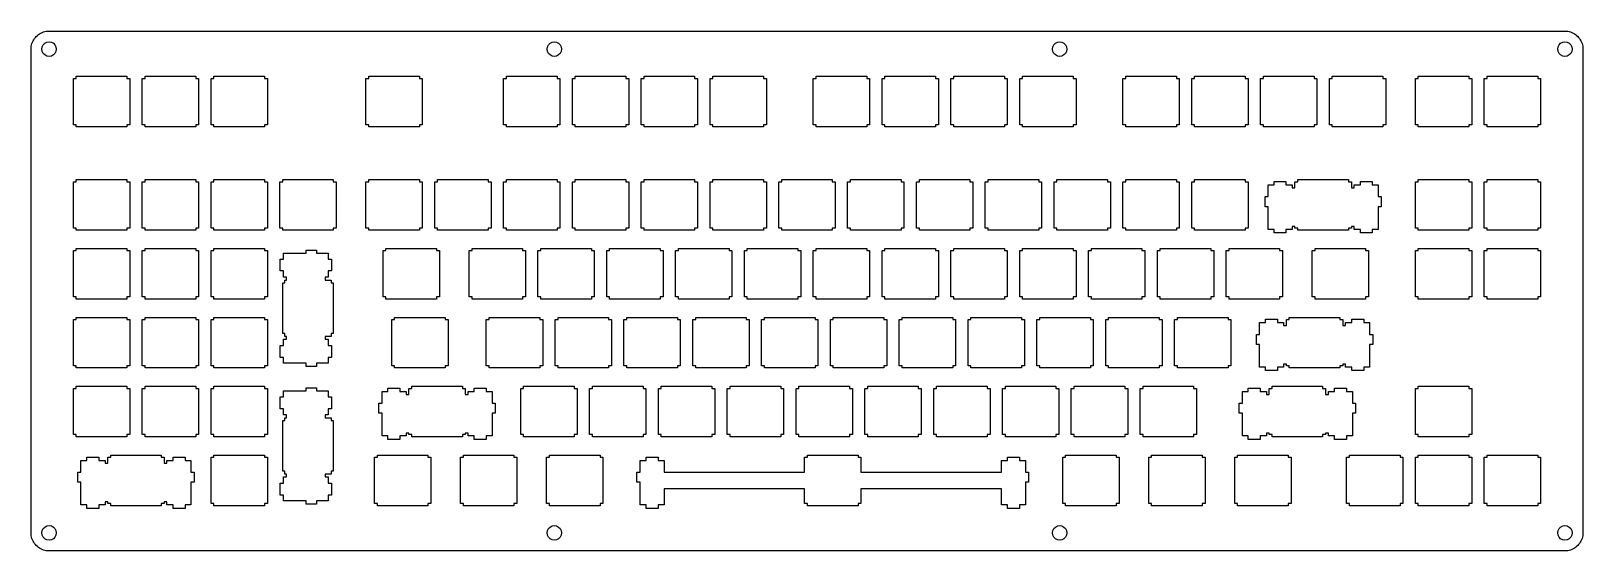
# Model space of a CAD drawing. Extents: x 0 to 430, y 0 to 144.
import ezdxf

# ---------------------------------------------------------------- set-up
doc = ezdxf.new("R2010")
doc.units = 0
doc.layers.get('0').update_dxf_attribs({"linetype": 'CONTINUOUS'})

msp = doc.modelspace()

# ---------------------------------------------------------------- linework, layer by layer
at = {"color": 0}
for p, q in [((0.83096, 141.549), (1.04869, 141.876)), ((1.04869, 141.876), (1.29122, 142.185)), ((1.29122, 142.185), (1.55718, 142.474)), ((1.55718, 142.474), (1.84657, 142.74)), ((1.84657, 142.74), (2.15525, 142.983)), ((2.15525, 142.983), (2.48185, 143.2)), ((2.48185, 143.2), (2.8236, 143.392)), ((2.8236, 143.392), (3.18051, 143.556)), ((3.18051, 143.556), (3.54845, 143.692)), ((3.54845, 143.692), (3.9274, 143.8)), ((3.9274, 143.8), (4.3119, 143.875)), ((4.3119, 143.875), (4.70186, 143.922)), ((4.70186, 143.922), (5.09323, 143.938)), ((5.09323, 143.938), (424.67, 143.938)), ((424.67, 143.938), (425.062, 143.922)), ((425.062, 143.922), (425.45, 143.875)), ((425.45, 143.875), (425.835, 143.8)), ((425.835, 143.8), (426.212, 143.692)), ((426.212, 143.692), (426.582, 143.556)), ((426.582, 143.556), (426.939, 143.392)), ((426.939, 143.392), (427.281, 143.2)), ((427.281, 143.2), (427.609, 142.983)), ((427.609, 142.983), (427.916, 142.74)), ((427.916, 142.74), (428.205, 142.474)), ((428.205, 142.474), (428.47, 142.185)), ((428.47, 142.185), (428.713, 141.876)), ((428.713, 141.876), (428.932, 141.549)), ((0.09371, 138.938), (0.10887, 139.329)), ((0.09371, 5.11253), (0.09371, 138.938)), ((0.10887, 139.329), (0.15572, 139.719)), ((0.15572, 139.719), (0.23151, 140.104)), ((0.23151, 140.104), (0.339, 140.483)), ((0.339, 140.483), (0.47542, 140.851)), ((0.47542, 140.851), (0.63941, 141.207)), ((0.63941, 141.207), (0.83096, 141.549)), ((3.0937, 138.938), (3.19154, 139.555)), ((3.19154, 138.319), (3.0937, 138.938)), ((3.19154, 139.555), (3.47541, 140.113)), ((3.47541, 137.761), (3.19154, 138.319)), ((3.47541, 140.113), (3.91777, 140.556)), ((3.91777, 137.319), (3.47541, 137.761)), ((3.91777, 140.556), (4.47587, 140.839)), ((4.47587, 140.839), (5.09323, 140.938)), ((5.09323, 140.938), (5.71197, 140.839)), ((5.71197, 140.839), (6.27006, 140.556)), ((6.27006, 140.556), (6.71241, 140.113)), ((6.71241, 137.761), (6.27006, 137.319)), ((6.71241, 140.113), (6.99629, 139.555)), ((6.99629, 138.319), (6.71241, 137.761)), ((6.99629, 139.555), (7.09415, 138.938)), ((7.09415, 138.938), (6.99629, 138.319)), ((142.952, 138.938), (143.05, 139.555)), ((143.05, 138.319), (142.952, 138.938)), ((143.05, 139.555), (143.334, 140.113)), ((143.334, 137.761), (143.05, 138.319)), ((143.334, 140.113), (143.776, 140.556)), ((143.776, 137.319), (143.334, 137.761)), ((143.776, 140.556), (144.334, 140.839)), ((144.334, 140.839), (144.952, 140.938)), ((144.952, 140.938), (145.569, 140.839)), ((145.569, 140.839), (146.127, 140.556)), ((146.127, 140.556), (146.57, 140.113)), ((146.57, 137.761), (146.127, 137.319)), ((146.57, 140.113), (146.853, 139.555)), ((146.853, 138.319), (146.57, 137.761)), ((146.853, 139.555), (146.951, 138.938)), ((146.951, 138.938), (146.853, 138.319)), ((282.811, 138.938), (282.908, 139.555)), ((282.908, 138.319), (282.811, 138.938)), ((282.908, 139.555), (283.192, 140.113)), ((283.192, 137.761), (282.908, 138.319)), ((283.192, 140.113), (283.635, 140.556)), ((283.635, 137.319), (283.192, 137.761)), ((283.635, 140.556), (284.193, 140.839)), ((284.193, 140.839), (284.81, 140.938)), ((284.81, 140.938), (285.429, 140.839)), ((285.429, 140.839), (285.986, 140.556)), ((285.986, 140.556), (286.429, 140.113)), ((286.429, 137.761), (285.986, 137.319)), ((286.429, 140.113), (286.713, 139.555)), ((286.713, 138.319), (286.429, 137.761)), ((286.713, 139.555), (286.811, 138.938)), ((286.811, 138.938), (286.713, 138.319)), ((422.67, 138.938), (422.765, 139.555)), ((422.765, 138.319), (422.67, 138.938)), ((422.765, 139.555), (423.051, 140.113)), ((423.051, 137.761), (422.765, 138.319)), ((423.051, 140.113), (423.492, 140.556)), ((423.492, 137.319), (423.051, 137.761)), ((423.492, 140.556), (424.053, 140.839)), ((424.053, 140.839), (424.67, 140.938)), ((424.67, 140.938), (425.288, 140.839)), ((425.288, 140.839), (425.845, 140.556)), ((425.845, 140.556), (426.286, 140.113)), ((426.286, 137.761), (425.845, 137.319)), ((426.286, 140.113), (426.572, 139.555)), ((426.572, 138.319), (426.286, 137.761)), ((426.572, 139.555), (426.667, 138.938)), ((426.667, 138.938), (426.572, 138.319)), ((428.932, 141.549), (429.122, 141.207)), ((429.122, 141.207), (429.288, 140.851)), ((429.288, 140.851), (429.426, 140.483)), ((429.426, 140.483), (429.532, 140.104)), ((429.532, 140.104), (429.606, 139.719)), ((429.606, 139.719), (429.655, 139.329)), ((429.655, 139.329), (429.669, 138.938)), ((429.669, 138.938), (429.669, 5.11253)), ((4.47587, 137.035), (3.91777, 137.319)), ((5.09323, 136.937), (4.47587, 137.035)), ((5.71197, 137.035), (5.09323, 136.937)), ((6.27006, 137.319), (5.71197, 137.035)), ((144.334, 137.035), (143.776, 137.319)), ((144.952, 136.937), (144.334, 137.035)), ((145.569, 137.035), (144.952, 136.937)), ((146.127, 137.319), (145.569, 137.035)), ((284.193, 137.035), (283.635, 137.319)), ((284.81, 136.937), (284.193, 137.035)), ((285.429, 137.035), (284.81, 136.937)), ((285.986, 137.319), (285.429, 137.035)), ((424.053, 137.035), (423.492, 137.319)), ((424.67, 136.937), (424.053, 137.035)), ((425.288, 137.035), (424.67, 136.937)), ((425.845, 137.319), (425.288, 137.035)), ((11.8194, 118.012), (11.8194, 130.813)), ((11.8194, 130.813), (12.6187, 130.813)), ((12.6187, 130.813), (12.6187, 131.413)), ((12.6187, 131.413), (26.6182, 131.413)), ((26.6182, 131.413), (26.6182, 130.813)), ((26.6182, 130.813), (27.4188, 130.813)), ((27.4188, 130.813), (27.4188, 118.012)), ((30.8694, 118.012), (30.8694, 130.813)), ((30.8694, 130.813), (31.6687, 130.813)), ((31.6687, 130.813), (31.6687, 131.413)), ((31.6687, 131.413), (45.6681, 131.413)), ((45.6681, 131.413), (45.6681, 130.813)), ((45.6681, 130.813), (46.4689, 130.813)), ((46.4689, 130.813), (46.4689, 118.012)), ((49.9195, 118.012), (49.9195, 130.813)), ((49.9195, 130.813), (50.7189, 130.813)), ((50.7189, 130.813), (50.7189, 131.413)), ((50.7189, 131.413), (64.7181, 131.413)), ((64.7181, 131.413), (64.7181, 130.813)), ((64.7181, 130.813), (65.519, 130.813)), ((65.519, 130.813), (65.519, 118.012)), ((92.782, 118.012), (92.782, 130.813)), ((92.782, 130.813), (93.5814, 130.813)), ((93.5814, 130.813), (93.5814, 131.413)), ((93.5814, 131.413), (107.581, 131.413)), ((107.581, 131.413), (107.581, 130.813)), ((107.581, 130.813), (108.381, 130.813)), ((108.381, 130.813), (108.381, 118.012)), ((130.881, 118.012), (130.881, 130.813)), ((130.881, 130.813), (131.681, 130.813)), ((131.681, 130.813), (131.681, 131.413)), ((131.681, 131.413), (145.682, 131.413)), ((145.682, 131.413), (145.682, 130.813)), ((145.682, 130.813), (146.481, 130.813)), ((146.481, 130.813), (146.481, 118.012)), ((149.932, 118.012), (149.932, 130.813)), ((149.932, 130.813), (150.731, 130.813)), ((150.731, 130.813), (150.731, 131.413)), ((150.731, 131.413), (164.732, 131.413)), ((164.732, 131.413), (164.732, 130.813)), ((164.732, 130.813), (165.531, 130.813)), ((165.531, 130.813), (165.531, 118.012)), ((168.982, 118.012), (168.982, 130.813)), ((168.982, 130.813), (169.781, 130.813)), ((169.781, 130.813), (169.781, 131.413)), ((169.781, 131.413), (183.782, 131.413)), ((183.782, 131.413), (183.782, 130.813)), ((183.782, 130.813), (184.581, 130.813)), ((184.581, 130.813), (184.581, 118.012)), ((188.032, 118.012), (188.032, 130.813)), ((188.032, 130.813), (188.831, 130.813)), ((188.831, 130.813), (188.831, 131.413)), ((188.831, 131.413), (202.832, 131.413)), ((202.832, 131.413), (202.832, 130.813)), ((202.832, 130.813), (203.631, 130.813)), ((203.631, 130.813), (203.631, 118.012)), ((216.607, 118.012), (216.607, 130.813)), ((216.607, 130.813), (217.406, 130.813)), ((217.406, 130.813), (217.406, 131.413)), ((217.406, 131.413), (231.407, 131.413)), ((231.407, 131.413), (231.407, 130.813)), ((231.407, 130.813), (232.206, 130.813)), ((232.206, 130.813), (232.206, 118.012)), ((235.657, 118.012), (235.657, 130.813)), ((235.657, 130.813), (236.456, 130.813)), ((236.456, 130.813), (236.456, 131.413)), ((236.456, 131.413), (250.457, 131.413)), ((250.457, 131.413), (250.457, 130.813)), ((250.457, 130.813), (251.256, 130.813)), ((251.256, 130.813), (251.256, 118.012)), ((254.707, 118.012), (254.707, 130.813)), ((254.707, 130.813), (255.506, 130.813)), ((255.506, 130.813), (255.506, 131.413)), ((255.506, 131.413), (269.507, 131.413)), ((269.507, 131.413), (269.507, 130.813)), ((269.507, 130.813), (270.306, 130.813)), ((270.306, 130.813), (270.306, 118.012)), ((273.757, 118.012), (273.757, 130.813)), ((273.757, 130.813), (274.556, 130.813)), ((274.556, 130.813), (274.556, 131.413)), ((274.556, 131.413), (288.557, 131.413)), ((288.557, 131.413), (288.557, 130.813)), ((288.557, 130.813), (289.356, 130.813)), ((289.356, 130.813), (289.356, 118.012)), ((302.332, 118.012), (302.332, 130.813)), ((302.332, 130.813), (303.131, 130.813)), ((303.131, 130.813), (303.131, 131.413)), ((303.131, 131.413), (317.132, 131.413)), ((317.132, 131.413), (317.132, 130.813)), ((317.132, 130.813), (317.931, 130.813)), ((317.931, 130.813), (317.931, 118.012)), ((321.382, 118.012), (321.382, 130.813)), ((321.382, 130.813), (322.181, 130.813)), ((322.181, 130.813), (322.181, 131.413)), ((322.181, 131.413), (336.182, 131.413)), ((336.182, 131.413), (336.182, 130.813)), ((336.182, 130.813), (336.981, 130.813)), ((336.981, 130.813), (336.981, 118.012)), ((340.432, 118.012), (340.432, 130.813)), ((340.432, 130.813), (341.231, 130.813)), ((341.231, 130.813), (341.231, 131.413)), ((341.231, 131.413), (355.233, 131.413)), ((355.233, 131.413), (355.233, 130.813)), ((355.233, 130.813), (356.03, 130.813)), ((356.03, 130.813), (356.03, 118.012)), ((359.481, 118.012), (359.481, 130.813)), ((359.481, 130.813), (360.281, 130.813)), ((360.281, 130.813), (360.281, 131.413)), ((360.281, 131.413), (374.283, 131.413)), ((374.283, 131.413), (374.283, 130.813)), ((374.283, 130.813), (375.08, 130.813)), ((375.08, 130.813), (375.08, 118.012)), ((383.293, 118.012), (383.293, 130.813)), ((383.293, 130.813), (384.094, 130.813)), ((384.094, 130.813), (384.094, 131.413)), ((384.094, 131.413), (398.092, 131.413)), ((398.092, 131.413), (398.092, 130.813)), ((398.092, 130.813), (398.893, 130.813)), ((398.893, 130.813), (398.893, 118.012)), ((402.343, 118.012), (402.343, 130.813)), ((402.343, 130.813), (403.144, 130.813)), ((403.144, 130.813), (403.144, 131.413)), ((403.144, 131.413), (417.142, 131.413)), ((417.142, 131.413), (417.142, 130.813)), ((417.142, 130.813), (417.943, 130.813)), ((417.943, 130.813), (417.943, 118.012)), ((12.6187, 118.012), (11.8194, 118.012)), ((12.6187, 117.413), (12.6187, 118.012)), ((26.6182, 117.413), (12.6187, 117.413)), ((26.6182, 118.012), (26.6182, 117.413)), ((27.4188, 118.012), (26.6182, 118.012)), ((31.6687, 118.012), (30.8694, 118.012)), ((31.6687, 117.413), (31.6687, 118.012)), ((45.6681, 117.413), (31.6687, 117.413)), ((45.6681, 118.012), (45.6681, 117.413)), ((46.4689, 118.012), (45.6681, 118.012)), ((50.7189, 118.012), (49.9195, 118.012)), ((50.7189, 117.413), (50.7189, 118.012)), ((64.7181, 117.413), (50.7189, 117.413)), ((64.7181, 118.012), (64.7181, 117.413)), ((65.519, 118.012), (64.7181, 118.012)), ((93.5814, 118.012), (92.782, 118.012)), ((93.5814, 117.413), (93.5814, 118.012)), ((107.581, 117.413), (93.5814, 117.413)), ((107.581, 118.012), (107.581, 117.413)), ((108.381, 118.012), (107.581, 118.012)), ((131.681, 118.012), (130.881, 118.012)), ((131.681, 117.413), (131.681, 118.012)), ((145.682, 117.413), (131.681, 117.413)), ((145.682, 118.012), (145.682, 117.413)), ((146.481, 118.012), (145.682, 118.012)), ((150.731, 118.012), (149.932, 118.012)), ((150.731, 117.413), (150.731, 118.012)), ((164.732, 117.413), (150.731, 117.413)), ((164.732, 118.012), (164.732, 117.413)), ((165.531, 118.012), (164.732, 118.012)), ((169.781, 118.012), (168.982, 118.012)), ((169.781, 117.413), (169.781, 118.012)), ((183.782, 117.413), (169.781, 117.413)), ((183.782, 118.012), (183.782, 117.413)), ((184.581, 118.012), (183.782, 118.012)), ((188.831, 118.012), (188.032, 118.012)), ((188.831, 117.413), (188.831, 118.012)), ((202.832, 117.413), (188.831, 117.413)), ((202.832, 118.012), (202.832, 117.413)), ((203.631, 118.012), (202.832, 118.012)), ((217.406, 118.012), (216.607, 118.012)), ((217.406, 117.413), (217.406, 118.012)), ((231.407, 117.413), (217.406, 117.413)), ((231.407, 118.012), (231.407, 117.413)), ((232.206, 118.012), (231.407, 118.012)), ((236.456, 118.012), (235.657, 118.012)), ((236.456, 117.413), (236.456, 118.012)), ((250.457, 117.413), (236.456, 117.413)), ((250.457, 118.012), (250.457, 117.413)), ((251.256, 118.012), (250.457, 118.012)), ((255.506, 118.012), (254.707, 118.012)), ((255.506, 117.413), (255.506, 118.012)), ((269.507, 117.413), (255.506, 117.413)), ((269.507, 118.012), (269.507, 117.413)), ((270.306, 118.012), (269.507, 118.012)), ((274.556, 118.012), (273.757, 118.012)), ((274.556, 117.413), (274.556, 118.012)), ((288.557, 117.413), (274.556, 117.413)), ((288.557, 118.012), (288.557, 117.413)), ((289.356, 118.012), (288.557, 118.012)), ((303.131, 118.012), (302.332, 118.012)), ((303.131, 117.413), (303.131, 118.012)), ((317.132, 117.413), (303.131, 117.413)), ((317.132, 118.012), (317.132, 117.413)), ((317.931, 118.012), (317.132, 118.012)), ((322.181, 118.012), (321.382, 118.012)), ((322.181, 117.413), (322.181, 118.012)), ((336.182, 117.413), (322.181, 117.413)), ((336.182, 118.012), (336.182, 117.413)), ((336.981, 118.012), (336.182, 118.012)), ((341.231, 118.012), (340.432, 118.012)), ((341.231, 117.413), (341.231, 118.012)), ((355.233, 117.413), (341.231, 117.413)), ((355.233, 118.012), (355.233, 117.413)), ((356.03, 118.012), (355.233, 118.012)), ((360.281, 118.012), (359.481, 118.012)), ((360.281, 117.413), (360.281, 118.012)), ((374.283, 117.413), (360.281, 117.413)), ((374.283, 118.012), (374.283, 117.413)), ((375.08, 118.012), (374.283, 118.012)), ((384.094, 118.012), (383.293, 118.012)), ((384.094, 117.413), (384.094, 118.012)), ((398.092, 117.413), (384.094, 117.413)), ((398.092, 118.012), (398.092, 117.413)), ((398.893, 118.012), (398.092, 118.012)), ((403.144, 118.012), (402.343, 118.012)), ((403.144, 117.413), (403.144, 118.012)), ((417.142, 117.413), (403.144, 117.413)), ((417.142, 118.012), (417.142, 117.413)), ((417.943, 118.012), (417.142, 118.012)), ((11.8194, 89.4373), (11.8194, 102.238)), ((11.8194, 102.238), (12.6187, 102.238)), ((12.6187, 102.238), (12.6187, 102.838)), ((12.6187, 102.838), (26.6182, 102.838)), ((26.6182, 102.838), (26.6182, 102.238)), ((26.6182, 102.238), (27.4188, 102.238)), ((27.4188, 102.238), (27.4188, 89.4373)), ((30.8694, 89.4373), (30.8694, 102.238)), ((30.8694, 102.238), (31.6687, 102.238)), ((31.6687, 102.238), (31.6687, 102.838)), ((31.6687, 102.838), (45.6681, 102.838)), ((45.6681, 102.838), (45.6681, 102.238)), ((45.6681, 102.238), (46.4689, 102.238)), ((46.4689, 102.238), (46.4689, 89.4373)), ((49.9195, 89.4373), (49.9195, 102.238)), ((49.9195, 102.238), (50.7189, 102.238)), ((50.7189, 102.238), (50.7189, 102.838)), ((50.7189, 102.838), (64.7181, 102.838)), ((64.7181, 102.838), (64.7181, 102.238)), ((64.7181, 102.238), (65.519, 102.238)), ((65.519, 102.238), (65.519, 89.4373)), ((68.9695, 89.4373), (68.9695, 102.238)), ((68.9695, 102.238), (69.7689, 102.238)), ((69.7689, 102.238), (69.7689, 102.838)), ((69.7689, 102.838), (83.7681, 102.838)), ((83.7681, 102.838), (83.7681, 102.238)), ((83.7681, 102.238), (84.569, 102.238)), ((84.569, 102.238), (84.569, 89.4373)), ((92.782, 89.4373), (92.782, 102.238)), ((92.782, 102.238), (93.5814, 102.238)), ((93.5814, 102.238), (93.5814, 102.838)), ((93.5814, 102.838), (107.581, 102.838)), ((107.581, 102.838), (107.581, 102.238)), ((107.581, 102.238), (108.381, 102.238)), ((108.381, 102.238), (108.381, 89.4373)), ((111.831, 89.4373), (111.831, 102.238)), ((111.831, 102.238), (112.631, 102.238)), ((112.631, 102.238), (112.631, 102.838)), ((112.631, 102.838), (126.631, 102.838)), ((126.631, 102.838), (126.631, 102.238)), ((126.631, 102.238), (127.431, 102.238)), ((127.431, 102.238), (127.431, 89.4373)), ((130.881, 89.4373), (130.881, 102.238)), ((130.881, 102.238), (131.681, 102.238)), ((131.681, 102.238), (131.681, 102.838)), ((131.681, 102.838), (145.682, 102.838)), ((145.682, 102.838), (145.682, 102.238)), ((145.682, 102.238), (146.481, 102.238)), ((146.481, 102.238), (146.481, 89.4373)), ((149.932, 89.4373), (149.932, 102.238)), ((149.932, 102.238), (150.731, 102.238)), ((150.731, 102.238), (150.731, 102.838)), ((150.731, 102.838), (164.732, 102.838)), ((164.732, 102.838), (164.732, 102.238)), ((164.732, 102.238), (165.531, 102.238)), ((165.531, 102.238), (165.531, 89.4373)), ((168.982, 89.4373), (168.982, 102.238)), ((168.982, 102.238), (169.781, 102.238)), ((169.781, 102.238), (169.781, 102.838)), ((169.781, 102.838), (183.782, 102.838)), ((183.782, 102.838), (183.782, 102.238)), ((183.782, 102.238), (184.581, 102.238)), ((184.581, 102.238), (184.581, 89.4373)), ((188.032, 89.4373), (188.032, 102.238)), ((188.032, 102.238), (188.831, 102.238)), ((188.831, 102.238), (188.831, 102.838)), ((188.831, 102.838), (202.832, 102.838)), ((202.832, 102.838), (202.832, 102.238)), ((202.832, 102.238), (203.631, 102.238)), ((203.631, 102.238), (203.631, 89.4373)), ((207.082, 89.4373), (207.082, 102.238)), ((207.082, 102.238), (207.881, 102.238)), ((207.881, 102.238), (207.881, 102.838)), ((207.881, 102.838), (221.882, 102.838)), ((221.882, 102.838), (221.882, 102.238)), ((221.882, 102.238), (222.681, 102.238)), ((222.681, 102.238), (222.681, 89.4373)), ((226.132, 89.4373), (226.132, 102.238)), ((226.132, 102.238), (226.931, 102.238)), ((226.931, 102.238), (226.931, 102.838)), ((226.931, 102.838), (240.932, 102.838)), ((240.932, 102.838), (240.932, 102.238)), ((240.932, 102.238), (241.731, 102.238)), ((241.731, 102.238), (241.731, 89.4373)), ((245.182, 89.4373), (245.182, 102.238)), ((245.182, 102.238), (245.981, 102.238)), ((245.981, 102.238), (245.981, 102.838)), ((245.981, 102.838), (259.982, 102.838)), ((259.982, 102.838), (259.982, 102.238)), ((259.982, 102.238), (260.781, 102.238)), ((260.781, 102.238), (260.781, 89.4373)), ((264.232, 89.4373), (264.232, 102.238)), ((264.232, 102.238), (265.031, 102.238)), ((265.031, 102.238), (265.031, 102.838)), ((265.031, 102.838), (279.032, 102.838)), ((279.032, 102.838), (279.032, 102.238)), ((279.032, 102.238), (279.831, 102.238)), ((279.831, 102.238), (279.831, 89.4373)), ((283.282, 89.4373), (283.282, 102.238)), ((283.282, 102.238), (284.081, 102.238)), ((284.081, 102.238), (284.081, 102.838)), ((284.081, 102.838), (298.082, 102.838)), ((298.082, 102.838), (298.082, 102.238)), ((298.082, 102.238), (298.881, 102.238)), ((298.881, 102.238), (298.881, 89.4373)), ((302.332, 89.4373), (302.332, 102.238)), ((302.332, 102.238), (303.131, 102.238)), ((303.131, 102.238), (303.131, 102.838)), ((303.131, 102.838), (317.132, 102.838)), ((317.132, 102.838), (317.132, 102.238)), ((317.132, 102.238), (317.931, 102.238)), ((317.931, 102.238), (317.931, 89.4373)), ((321.382, 89.4373), (321.382, 102.238)), ((321.382, 102.238), (322.181, 102.238)), ((322.181, 102.238), (322.181, 102.838)), ((322.181, 102.838), (336.182, 102.838)), ((336.182, 102.838), (336.182, 102.238)), ((336.182, 102.238), (336.981, 102.238)), ((336.981, 102.238), (336.981, 89.4373)), ((342.532, 98.1371), (342.532, 101.367)), ((342.532, 101.367), (344.157, 101.367)), ((344.157, 101.367), (344.157, 102.288)), ((344.157, 102.288), (347.457, 102.288)), ((347.457, 102.288), (347.457, 101.367)), ((347.457, 101.367), (349.181, 101.367)), ((349.181, 101.367), (349.181, 100.568)), ((349.181, 100.568), (349.957, 100.568)), ((349.957, 100.568), (349.957, 102.238)), ((349.957, 102.238), (350.756, 102.238)), ((350.756, 102.238), (350.756, 102.838)), ((350.756, 102.838), (364.758, 102.838)), ((364.758, 102.838), (364.758, 102.238)), ((364.758, 102.238), (365.555, 102.238)), ((365.555, 102.238), (365.555, 100.568)), ((365.555, 100.568), (366.332, 100.568)), ((366.332, 100.568), (366.332, 101.367)), ((366.332, 101.367), (368.057, 101.367)), ((368.057, 101.367), (368.057, 102.288)), ((368.057, 102.288), (371.355, 102.288)), ((371.355, 102.288), (371.355, 101.367)), ((371.355, 101.367), (372.981, 101.367)), ((372.981, 101.367), (372.981, 98.1371)), ((383.293, 89.4373), (383.293, 102.238)), ((383.293, 102.238), (384.094, 102.238)), ((384.094, 102.238), (384.094, 102.838)), ((384.094, 102.838), (398.092, 102.838)), ((398.092, 102.838), (398.092, 102.238)), ((398.092, 102.238), (398.893, 102.238)), ((398.893, 102.238), (398.893, 89.4373)), ((402.343, 89.4373), (402.343, 102.238)), ((402.343, 102.238), (403.144, 102.238)), ((403.144, 102.238), (403.144, 102.838)), ((403.144, 102.838), (417.142, 102.838)), ((417.142, 102.838), (417.142, 102.238)), ((417.142, 102.238), (417.943, 102.238)), ((417.943, 102.238), (417.943, 89.4373)), ((341.657, 95.3368), (341.657, 98.1371)), ((341.657, 98.1371), (342.532, 98.1371)), ((342.532, 95.3368), (341.657, 95.3368)), ((342.532, 89.0669), (342.532, 95.3368)), ((372.981, 98.1371), (373.856, 98.1371)), ((372.981, 95.3368), (372.981, 89.0669)), ((373.856, 95.3368), (372.981, 95.3368)), ((373.856, 98.1371), (373.856, 95.3368)), ((12.6187, 89.4373), (11.8194, 89.4373)), ((12.6187, 88.8379), (12.6187, 89.4373)), ((26.6182, 88.8379), (12.6187, 88.8379)), ((26.6182, 89.4373), (26.6182, 88.8379)), ((27.4188, 89.4373), (26.6182, 89.4373)), ((31.6687, 89.4373), (30.8694, 89.4373)), ((31.6687, 88.8379), (31.6687, 89.4373)), ((45.6681, 88.8379), (31.6687, 88.8379)), ((45.6681, 89.4373), (45.6681, 88.8379)), ((46.4689, 89.4373), (45.6681, 89.4373)), ((50.7189, 89.4373), (49.9195, 89.4373)), ((50.7189, 88.8379), (50.7189, 89.4373)), ((64.7181, 88.8379), (50.7189, 88.8379)), ((64.7181, 89.4373), (64.7181, 88.8379)), ((65.519, 89.4373), (64.7181, 89.4373)), ((69.7689, 89.4373), (68.9695, 89.4373)), ((69.7689, 88.8379), (69.7689, 89.4373)), ((83.7681, 88.8379), (69.7689, 88.8379)), ((83.7681, 89.4373), (83.7681, 88.8379)), ((84.569, 89.4373), (83.7681, 89.4373)), ((93.5814, 89.4373), (92.782, 89.4373)), ((93.5814, 88.8379), (93.5814, 89.4373)), ((107.581, 88.8379), (93.5814, 88.8379)), ((107.581, 89.4373), (107.581, 88.8379)), ((108.381, 89.4373), (107.581, 89.4373)), ((112.631, 89.4373), (111.831, 89.4373)), ((112.631, 88.8379), (112.631, 89.4373)), ((126.631, 88.8379), (112.631, 88.8379)), ((126.631, 89.4373), (126.631, 88.8379)), ((127.431, 89.4373), (126.631, 89.4373)), ((131.681, 89.4373), (130.881, 89.4373)), ((131.681, 88.8379), (131.681, 89.4373)), ((145.682, 88.8379), (131.681, 88.8379)), ((145.682, 89.4373), (145.682, 88.8379)), ((146.481, 89.4373), (145.682, 89.4373)), ((150.731, 89.4373), (149.932, 89.4373)), ((150.731, 88.8379), (150.731, 89.4373)), ((164.732, 88.8379), (150.731, 88.8379)), ((164.732, 89.4373), (164.732, 88.8379)), ((165.531, 89.4373), (164.732, 89.4373)), ((169.781, 89.4373), (168.982, 89.4373)), ((169.781, 88.8379), (169.781, 89.4373)), ((183.782, 88.8379), (169.781, 88.8379)), ((183.782, 89.4373), (183.782, 88.8379)), ((184.581, 89.4373), (183.782, 89.4373)), ((188.831, 89.4373), (188.032, 89.4373)), ((188.831, 88.8379), (188.831, 89.4373)), ((202.832, 88.8379), (188.831, 88.8379)), ((202.832, 89.4373), (202.832, 88.8379)), ((203.631, 89.4373), (202.832, 89.4373)), ((207.881, 89.4373), (207.082, 89.4373)), ((207.881, 88.8379), (207.881, 89.4373)), ((221.882, 88.8379), (207.881, 88.8379)), ((221.882, 89.4373), (221.882, 88.8379)), ((222.681, 89.4373), (221.882, 89.4373)), ((226.931, 89.4373), (226.132, 89.4373)), ((226.931, 88.8379), (226.931, 89.4373)), ((240.932, 88.8379), (226.931, 88.8379)), ((240.932, 89.4373), (240.932, 88.8379)), ((241.731, 89.4373), (240.932, 89.4373)), ((245.981, 89.4373), (245.182, 89.4373)), ((245.981, 88.8379), (245.981, 89.4373)), ((259.982, 88.8379), (245.981, 88.8379)), ((259.982, 89.4373), (259.982, 88.8379)), ((260.781, 89.4373), (259.982, 89.4373)), ((265.031, 89.4373), (264.232, 89.4373)), ((265.031, 88.8379), (265.031, 89.4373)), ((279.032, 88.8379), (265.031, 88.8379)), ((279.032, 89.4373), (279.032, 88.8379)), ((279.831, 89.4373), (279.032, 89.4373)), ((284.081, 89.4373), (283.282, 89.4373)), ((284.081, 88.8379), (284.081, 89.4373)), ((298.082, 88.8379), (284.081, 88.8379)), ((298.082, 89.4373), (298.082, 88.8379)), ((298.881, 89.4373), (298.082, 89.4373)), ((303.131, 89.4373), (302.332, 89.4373)), ((303.131, 88.8379), (303.131, 89.4373)), ((317.132, 88.8379), (303.131, 88.8379)), ((317.132, 89.4373), (317.132, 88.8379)), ((317.931, 89.4373), (317.132, 89.4373)), ((322.181, 89.4373), (321.382, 89.4373)), ((322.181, 88.8379), (322.181, 89.4373)), ((336.182, 88.8379), (322.181, 88.8379)), ((336.182, 89.4373), (336.182, 88.8379)), ((336.981, 89.4373), (336.182, 89.4373)), ((344.157, 89.0669), (342.532, 89.0669)), ((344.157, 88.0869), (344.157, 89.0669)), ((347.457, 88.0869), (344.157, 88.0869)), ((349.181, 89.0669), (347.457, 89.0669)), ((347.457, 89.0669), (347.457, 88.0869)), ((349.957, 89.8673), (349.181, 89.8673)), ((349.181, 89.8673), (349.181, 89.0669)), ((349.957, 89.4373), (349.957, 89.8673)), ((350.756, 89.4373), (349.957, 89.4373)), ((350.756, 88.8379), (350.756, 89.4373)), ((364.758, 88.8379), (350.756, 88.8379)), ((365.555, 89.4373), (364.758, 89.4373)), ((364.758, 89.4373), (364.758, 88.8379)), ((366.332, 89.8673), (365.555, 89.8673)), ((365.555, 89.8673), (365.555, 89.4373)), ((366.332, 89.0669), (366.332, 89.8673)), ((368.057, 89.0669), (366.332, 89.0669)), ((368.057, 88.0869), (368.057, 89.0669)), ((371.355, 88.0869), (368.057, 88.0869)), ((372.981, 89.0669), (371.355, 89.0669)), ((371.355, 89.0669), (371.355, 88.0869)), ((384.094, 89.4373), (383.293, 89.4373)), ((384.094, 88.8379), (384.094, 89.4373)), ((398.092, 88.8379), (384.094, 88.8379)), ((398.092, 89.4373), (398.092, 88.8379)), ((398.893, 89.4373), (398.092, 89.4373)), ((403.144, 89.4373), (402.343, 89.4373)), ((403.144, 88.8379), (403.144, 89.4373)), ((417.142, 88.8379), (403.144, 88.8379)), ((417.142, 89.4373), (417.142, 88.8379)), ((417.943, 89.4373), (417.142, 89.4373)), ((11.8194, 70.3873), (11.8194, 83.1882)), ((11.8194, 83.1882), (12.6187, 83.1882)), ((12.6187, 83.1882), (12.6187, 83.7875)), ((12.6187, 83.7875), (26.6182, 83.7875)), ((26.6182, 83.7875), (26.6182, 83.1882)), ((26.6182, 83.1882), (27.4188, 83.1882)), ((27.4188, 83.1882), (27.4188, 70.3873)), ((30.8694, 70.3873), (30.8694, 83.1882)), ((30.8694, 83.1882), (31.6687, 83.1882)), ((31.6687, 83.1882), (31.6687, 83.7875)), ((31.6687, 83.7875), (45.6681, 83.7875)), ((45.6681, 83.7875), (45.6681, 83.1882)), ((45.6681, 83.1882), (46.4689, 83.1882)), ((46.4689, 83.1882), (46.4689, 70.3873)), ((49.9195, 70.3873), (49.9195, 83.1882)), ((49.9195, 83.1882), (50.7189, 83.1882)), ((50.7189, 83.1882), (50.7189, 83.7875)), ((50.7189, 83.7875), (64.7181, 83.7875)), ((64.7181, 83.7875), (64.7181, 83.1882)), ((64.7181, 83.1882), (65.519, 83.1882)), ((65.519, 83.1882), (65.519, 70.3873)), ((69.9989, 80.862), (69.9989, 82.4879)), ((69.9989, 82.4879), (76.2688, 82.4879)), ((76.2688, 82.4879), (76.2688, 83.3632)), ((76.2688, 83.3632), (79.0691, 83.3632)), ((79.0691, 83.3632), (79.0691, 82.4879)), ((79.0691, 82.4879), (82.2992, 82.4879)), ((82.2992, 82.4879), (82.2992, 80.862)), ((97.5445, 70.3873), (97.5445, 83.1882)), ((97.5445, 83.1882), (98.3439, 83.1882)), ((98.3439, 83.1882), (98.3439, 83.7875)), ((98.3439, 83.7875), (112.343, 83.7875)), ((112.343, 83.7875), (112.343, 83.1882)), ((112.343, 83.1882), (113.144, 83.1882)), ((113.144, 83.1882), (113.144, 70.3873)), ((121.357, 70.3873), (121.357, 83.1882)), ((121.357, 83.1882), (122.156, 83.1882)), ((122.156, 83.1882), (122.156, 83.7875)), ((122.156, 83.7875), (136.156, 83.7875)), ((136.156, 83.7875), (136.156, 83.1882)), ((136.156, 83.1882), (136.956, 83.1882)), ((136.956, 83.1882), (136.956, 70.3873)), ((140.406, 70.3873), (140.406, 83.1882)), ((140.406, 83.1882), (141.206, 83.1882)), ((141.206, 83.1882), (141.206, 83.7875)), ((141.206, 83.7875), (155.207, 83.7875)), ((155.207, 83.7875), (155.207, 83.1882)), ((155.207, 83.1882), (156.006, 83.1882)), ((156.006, 83.1882), (156.006, 70.3873)), ((159.457, 70.3873), (159.457, 83.1882)), ((159.457, 83.1882), (160.256, 83.1882)), ((160.256, 83.1882), (160.256, 83.7875)), ((160.256, 83.7875), (174.257, 83.7875)), ((174.257, 83.7875), (174.257, 83.1882)), ((174.257, 83.1882), (175.056, 83.1882)), ((175.056, 83.1882), (175.056, 70.3873)), ((178.507, 70.3873), (178.507, 83.1882)), ((178.507, 83.1882), (179.306, 83.1882)), ((179.306, 83.1882), (179.306, 83.7875)), ((179.306, 83.7875), (193.307, 83.7875)), ((193.307, 83.7875), (193.307, 83.1882)), ((193.307, 83.1882), (194.106, 83.1882)), ((194.106, 83.1882), (194.106, 70.3873)), ((197.557, 70.3873), (197.557, 83.1882)), ((197.557, 83.1882), (198.356, 83.1882)), ((198.356, 83.1882), (198.356, 83.7875)), ((198.356, 83.7875), (212.357, 83.7875)), ((212.357, 83.7875), (212.357, 83.1882)), ((212.357, 83.1882), (213.156, 83.1882)), ((213.156, 83.1882), (213.156, 70.3873)), ((216.607, 70.3873), (216.607, 83.1882)), ((216.607, 83.1882), (217.406, 83.1882)), ((217.406, 83.1882), (217.406, 83.7875)), ((217.406, 83.7875), (231.407, 83.7875)), ((231.407, 83.7875), (231.407, 83.1882)), ((231.407, 83.1882), (232.206, 83.1882)), ((232.206, 83.1882), (232.206, 70.3873)), ((235.657, 70.3873), (235.657, 83.1882)), ((235.657, 83.1882), (236.456, 83.1882)), ((236.456, 83.1882), (236.456, 83.7875)), ((236.456, 83.7875), (250.457, 83.7875)), ((250.457, 83.7875), (250.457, 83.1882)), ((250.457, 83.1882), (251.256, 83.1882)), ((251.256, 83.1882), (251.256, 70.3873)), ((254.707, 70.3873), (254.707, 83.1882)), ((254.707, 83.1882), (255.506, 83.1882)), ((255.506, 83.1882), (255.506, 83.7875)), ((255.506, 83.7875), (269.507, 83.7875)), ((269.507, 83.7875), (269.507, 83.1882)), ((269.507, 83.1882), (270.306, 83.1882)), ((270.306, 83.1882), (270.306, 70.3873)), ((273.757, 70.3873), (273.757, 83.1882)), ((273.757, 83.1882), (274.556, 83.1882)), ((274.556, 83.1882), (274.556, 83.7875)), ((274.556, 83.7875), (288.557, 83.7875)), ((288.557, 83.7875), (288.557, 83.1882)), ((288.557, 83.1882), (289.356, 83.1882)), ((289.356, 83.1882), (289.356, 70.3873)), ((292.807, 70.3873), (292.807, 83.1882)), ((292.807, 83.1882), (293.606, 83.1882)), ((293.606, 83.1882), (293.606, 83.7875)), ((293.606, 83.7875), (307.607, 83.7875)), ((307.607, 83.7875), (307.607, 83.1882)), ((307.607, 83.1882), (308.406, 83.1882)), ((308.406, 83.1882), (308.406, 70.3873)), ((311.857, 70.3873), (311.857, 83.1882)), ((311.857, 83.1882), (312.656, 83.1882)), ((312.656, 83.1882), (312.656, 83.7875)), ((312.656, 83.7875), (326.657, 83.7875)), ((326.657, 83.7875), (326.657, 83.1882)), ((326.657, 83.1882), (327.456, 83.1882)), ((327.456, 83.1882), (327.456, 70.3873)), ((330.907, 70.3873), (330.907, 83.1882)), ((330.907, 83.1882), (331.706, 83.1882)), ((331.706, 83.1882), (331.706, 83.7875)), ((331.706, 83.7875), (345.707, 83.7875)), ((345.707, 83.7875), (345.707, 83.1882)), ((345.707, 83.1882), (346.506, 83.1882)), ((346.506, 83.1882), (346.506, 70.3873)), ((354.718, 70.3873), (354.718, 83.1882)), ((354.718, 83.1882), (355.519, 83.1882)), ((355.519, 83.1882), (355.519, 83.7875)), ((355.519, 83.7875), (369.517, 83.7875)), ((369.517, 83.7875), (369.517, 83.1882)), ((369.517, 83.1882), (370.318, 83.1882)), ((370.318, 83.1882), (370.318, 70.3873)), ((383.293, 70.3873), (383.293, 83.1882)), ((383.293, 83.1882), (384.094, 83.1882)), ((384.094, 83.1882), (384.094, 83.7875)), ((384.094, 83.7875), (398.092, 83.7875)), ((398.092, 83.7875), (398.092, 83.1882)), ((398.092, 83.1882), (398.893, 83.1882)), ((398.893, 83.1882), (398.893, 70.3873)), ((402.343, 70.3873), (402.343, 83.1882)), ((402.343, 83.1882), (403.144, 83.1882)), ((403.144, 83.1882), (403.144, 83.7875)), ((403.144, 83.7875), (417.142, 83.7875)), ((417.142, 83.7875), (417.142, 83.1882)), ((417.142, 83.1882), (417.943, 83.1882)), ((417.943, 83.1882), (417.943, 70.3873)), ((69.0192, 77.5628), (69.0192, 80.862)), ((69.0192, 80.862), (69.9989, 80.862)), ((69.9989, 77.5628), (69.0192, 77.5628)), ((69.9989, 75.8377), (69.9989, 77.5628)), ((82.2992, 80.862), (83.2185, 80.862)), ((83.2185, 77.5628), (82.2992, 77.5628)), ((82.2992, 77.5628), (82.2992, 75.8377)), ((83.2185, 80.862), (83.2185, 77.5628)), ((69.7689, 60.2629), (69.7689, 74.2625)), ((69.7689, 74.2625), (70.3682, 74.2625)), ((70.7983, 75.8377), (69.9989, 75.8377)), ((70.3682, 74.2625), (70.3682, 75.0616)), ((70.3682, 75.0616), (70.7983, 75.0616)), ((70.7983, 75.0616), (70.7983, 75.8377)), ((82.2992, 75.8377), (81.4987, 75.8377)), ((81.4987, 75.8377), (81.4987, 75.0616)), ((81.4987, 75.0616), (83.1688, 75.0616)), ((83.1688, 75.0616), (83.1688, 74.2625)), ((83.1688, 74.2625), (83.7681, 74.2625)), ((83.7681, 74.2625), (83.7681, 60.2629)), ((12.6187, 70.3873), (11.8194, 70.3873)), ((12.6187, 69.7879), (12.6187, 70.3873)), ((26.6182, 69.7879), (12.6187, 69.7879)), ((26.6182, 70.3873), (26.6182, 69.7879)), ((27.4188, 70.3873), (26.6182, 70.3873)), ((31.6687, 70.3873), (30.8694, 70.3873)), ((31.6687, 69.7879), (31.6687, 70.3873)), ((45.6681, 69.7879), (31.6687, 69.7879)), ((45.6681, 70.3873), (45.6681, 69.7879)), ((46.4689, 70.3873), (45.6681, 70.3873)), ((50.7189, 70.3873), (49.9195, 70.3873)), ((50.7189, 69.7879), (50.7189, 70.3873)), ((64.7181, 69.7879), (50.7189, 69.7879)), ((64.7181, 70.3873), (64.7181, 69.7879)), ((65.519, 70.3873), (64.7181, 70.3873)), ((98.3439, 70.3873), (97.5445, 70.3873)), ((98.3439, 69.7879), (98.3439, 70.3873)), ((112.343, 69.7879), (98.3439, 69.7879)), ((112.343, 70.3873), (112.343, 69.7879)), ((113.144, 70.3873), (112.343, 70.3873)), ((122.156, 70.3873), (121.357, 70.3873)), ((122.156, 69.7879), (122.156, 70.3873)), ((136.156, 69.7879), (122.156, 69.7879)), ((136.156, 70.3873), (136.156, 69.7879)), ((136.956, 70.3873), (136.156, 70.3873)), ((141.206, 70.3873), (140.406, 70.3873)), ((141.206, 69.7879), (141.206, 70.3873)), ((155.207, 69.7879), (141.206, 69.7879)), ((155.207, 70.3873), (155.207, 69.7879)), ((156.006, 70.3873), (155.207, 70.3873)), ((160.256, 70.3873), (159.457, 70.3873)), ((160.256, 69.7879), (160.256, 70.3873)), ((174.257, 69.7879), (160.256, 69.7879)), ((174.257, 70.3873), (174.257, 69.7879)), ((175.056, 70.3873), (174.257, 70.3873)), ((179.306, 70.3873), (178.507, 70.3873)), ((179.306, 69.7879), (179.306, 70.3873)), ((193.307, 69.7879), (179.306, 69.7879)), ((193.307, 70.3873), (193.307, 69.7879)), ((194.106, 70.3873), (193.307, 70.3873)), ((198.356, 70.3873), (197.557, 70.3873)), ((198.356, 69.7879), (198.356, 70.3873)), ((212.357, 69.7879), (198.356, 69.7879)), ((212.357, 70.3873), (212.357, 69.7879)), ((213.156, 70.3873), (212.357, 70.3873)), ((217.406, 70.3873), (216.607, 70.3873)), ((217.406, 69.7879), (217.406, 70.3873)), ((231.407, 69.7879), (217.406, 69.7879)), ((231.407, 70.3873), (231.407, 69.7879)), ((232.206, 70.3873), (231.407, 70.3873)), ((236.456, 70.3873), (235.657, 70.3873)), ((236.456, 69.7879), (236.456, 70.3873)), ((250.457, 69.7879), (236.456, 69.7879)), ((250.457, 70.3873), (250.457, 69.7879)), ((251.256, 70.3873), (250.457, 70.3873)), ((255.506, 70.3873), (254.707, 70.3873)), ((255.506, 69.7879), (255.506, 70.3873)), ((269.507, 69.7879), (255.506, 69.7879)), ((269.507, 70.3873), (269.507, 69.7879)), ((270.306, 70.3873), (269.507, 70.3873)), ((274.556, 70.3873), (273.757, 70.3873)), ((274.556, 69.7879), (274.556, 70.3873)), ((288.557, 69.7879), (274.556, 69.7879)), ((288.557, 70.3873), (288.557, 69.7879)), ((289.356, 70.3873), (288.557, 70.3873)), ((293.606, 70.3873), (292.807, 70.3873)), ((293.606, 69.7879), (293.606, 70.3873)), ((307.607, 69.7879), (293.606, 69.7879)), ((307.607, 70.3873), (307.607, 69.7879)), ((308.406, 70.3873), (307.607, 70.3873)), ((312.656, 70.3873), (311.857, 70.3873)), ((312.656, 69.7879), (312.656, 70.3873)), ((326.657, 69.7879), (312.656, 69.7879)), ((326.657, 70.3873), (326.657, 69.7879)), ((327.456, 70.3873), (326.657, 70.3873)), ((331.706, 70.3873), (330.907, 70.3873)), ((331.706, 69.7879), (331.706, 70.3873)), ((345.707, 69.7879), (331.706, 69.7879)), ((345.707, 70.3873), (345.707, 69.7879)), ((346.506, 70.3873), (345.707, 70.3873)), ((355.519, 70.3873), (354.718, 70.3873)), ((355.519, 69.7879), (355.519, 70.3873)), ((369.517, 69.7879), (355.519, 69.7879)), ((369.517, 70.3873), (369.517, 69.7879)), ((370.318, 70.3873), (369.517, 70.3873)), ((384.094, 70.3873), (383.293, 70.3873)), ((384.094, 69.7879), (384.094, 70.3873)), ((398.092, 69.7879), (384.094, 69.7879)), ((398.092, 70.3873), (398.092, 69.7879)), ((398.893, 70.3873), (398.092, 70.3873)), ((403.144, 70.3873), (402.343, 70.3873)), ((403.144, 69.7879), (403.144, 70.3873)), ((417.142, 69.7879), (403.144, 69.7879)), ((417.142, 70.3873), (417.142, 69.7879)), ((417.943, 70.3873), (417.142, 70.3873)), ((12.6187, 64.1382), (12.6187, 64.7375)), ((12.6187, 64.7375), (26.6182, 64.7375)), ((26.6182, 64.7375), (26.6182, 64.1382)), ((31.6687, 64.1382), (31.6687, 64.7375)), ((31.6687, 64.7375), (45.6681, 64.7375)), ((45.6681, 64.7375), (45.6681, 64.1382)), ((50.7189, 64.1382), (50.7189, 64.7375)), ((50.7189, 64.7375), (64.7181, 64.7375)), ((64.7181, 64.7375), (64.7181, 64.1382)), ((100.725, 64.1382), (100.725, 64.7375)), ((100.725, 64.7375), (114.724, 64.7375)), ((114.724, 64.7375), (114.724, 64.1382)), ((126.919, 64.1382), (126.919, 64.7375)), ((126.919, 64.7375), (140.918, 64.7375)), ((140.918, 64.7375), (140.918, 64.1382)), ((145.969, 64.1382), (145.969, 64.7375)), ((145.969, 64.7375), (159.968, 64.7375)), ((159.968, 64.7375), (159.968, 64.1382)), ((165.019, 64.1382), (165.019, 64.7375)), ((165.019, 64.7375), (179.018, 64.7375)), ((179.018, 64.7375), (179.018, 64.1382)), ((184.069, 64.1382), (184.069, 64.7375)), ((184.069, 64.7375), (198.068, 64.7375)), ((198.068, 64.7375), (198.068, 64.1382)), ((203.119, 64.1382), (203.119, 64.7375)), ((203.119, 64.7375), (217.118, 64.7375)), ((217.118, 64.7375), (217.118, 64.1382)), ((222.169, 64.1382), (222.169, 64.7375)), ((222.169, 64.7375), (236.168, 64.7375)), ((236.168, 64.7375), (236.168, 64.1382)), ((241.219, 64.1382), (241.219, 64.7375)), ((241.219, 64.7375), (255.218, 64.7375)), ((255.218, 64.7375), (255.218, 64.1382)), ((260.269, 64.1382), (260.269, 64.7375)), ((260.269, 64.7375), (274.268, 64.7375)), ((274.268, 64.7375), (274.268, 64.1382)), ((279.319, 64.1382), (279.319, 64.7375)), ((279.319, 64.7375), (293.318, 64.7375)), ((293.318, 64.7375), (293.318, 64.1382)), ((298.369, 64.1382), (298.369, 64.7375)), ((298.369, 64.7375), (312.368, 64.7375)), ((312.368, 64.7375), (312.368, 64.1382)), ((317.419, 64.1382), (317.419, 64.7375)), ((317.419, 64.7375), (331.418, 64.7375)), ((331.418, 64.7375), (331.418, 64.1382)), ((348.375, 64.1382), (348.375, 64.7375)), ((348.375, 64.7375), (362.373, 64.7375)), ((362.373, 64.7375), (362.373, 64.1382)), ((11.8194, 51.3373), (11.8194, 64.1382)), ((11.8194, 64.1382), (12.6187, 64.1382)), ((26.6182, 64.1382), (27.4188, 64.1382)), ((27.4188, 64.1382), (27.4188, 51.3373)), ((30.8694, 51.3373), (30.8694, 64.1382)), ((30.8694, 64.1382), (31.6687, 64.1382)), ((45.6681, 64.1382), (46.4689, 64.1382)), ((46.4689, 64.1382), (46.4689, 51.3373)), ((49.9195, 51.3373), (49.9195, 64.1382)), ((49.9195, 64.1382), (50.7189, 64.1382)), ((64.7181, 64.1382), (65.519, 64.1382)), ((65.519, 64.1382), (65.519, 51.3373)), ((70.3682, 60.2629), (69.7689, 60.2629)), ((70.3682, 59.4625), (70.3682, 60.2629)), ((83.1688, 60.2629), (83.1688, 59.4625)), ((83.7681, 60.2629), (83.1688, 60.2629)), ((99.9243, 51.3373), (99.9243, 64.1382)), ((99.9243, 64.1382), (100.725, 64.1382)), ((114.724, 64.1382), (115.525, 64.1382)), ((115.525, 64.1382), (115.525, 51.3373)), ((126.119, 51.3373), (126.119, 64.1382)), ((126.119, 64.1382), (126.919, 64.1382)), ((140.918, 64.1382), (141.719, 64.1382)), ((141.719, 64.1382), (141.719, 51.3373)), ((145.169, 51.3373), (145.169, 64.1382)), ((145.169, 64.1382), (145.969, 64.1382)), ((159.968, 64.1382), (160.769, 64.1382)), ((160.769, 64.1382), (160.769, 51.3373)), ((164.218, 51.3373), (164.218, 64.1382)), ((164.218, 64.1382), (165.019, 64.1382)), ((179.018, 64.1382), (179.819, 64.1382)), ((179.819, 64.1382), (179.819, 51.3373)), ((183.268, 51.3373), (183.268, 64.1382)), ((183.268, 64.1382), (184.069, 64.1382)), ((198.068, 64.1382), (198.869, 64.1382)), ((198.869, 64.1382), (198.869, 51.3373)), ((202.318, 51.3373), (202.318, 64.1382)), ((202.318, 64.1382), (203.119, 64.1382)), ((217.118, 64.1382), (217.919, 64.1382)), ((217.919, 64.1382), (217.919, 51.3373)), ((221.368, 51.3373), (221.368, 64.1382)), ((221.368, 64.1382), (222.169, 64.1382)), ((236.168, 64.1382), (236.969, 64.1382)), ((236.969, 64.1382), (236.969, 51.3373)), ((240.418, 51.3373), (240.418, 64.1382)), ((240.418, 64.1382), (241.219, 64.1382)), ((255.218, 64.1382), (256.019, 64.1382)), ((256.019, 64.1382), (256.019, 51.3373)), ((259.468, 51.3373), (259.468, 64.1382)), ((259.468, 64.1382), (260.269, 64.1382)), ((274.268, 64.1382), (275.069, 64.1382)), ((275.069, 64.1382), (275.069, 51.3373)), ((278.518, 51.3373), (278.518, 64.1382)), ((278.518, 64.1382), (279.319, 64.1382)), ((293.318, 64.1382), (294.119, 64.1382)), ((294.119, 64.1382), (294.119, 51.3373)), ((297.568, 51.3373), (297.568, 64.1382)), ((297.568, 64.1382), (298.369, 64.1382)), ((312.368, 64.1382), (313.169, 64.1382)), ((313.169, 64.1382), (313.169, 51.3373)), ((316.618, 51.3373), (316.618, 64.1382)), ((316.618, 64.1382), (317.419, 64.1382)), ((331.418, 64.1382), (332.219, 64.1382)), ((332.219, 64.1382), (332.219, 51.3373)), ((340.149, 60.0371), (340.149, 63.2672)), ((340.149, 63.2672), (341.774, 63.2672)), ((341.774, 63.2672), (341.774, 64.1876)), ((341.774, 64.1876), (345.075, 64.1876)), ((345.075, 64.1876), (345.075, 63.2672)), ((345.075, 63.2672), (346.8, 63.2672)), ((346.8, 63.2672), (346.8, 62.4678)), ((346.8, 62.4678), (347.574, 62.4678)), ((347.574, 62.4678), (347.574, 64.1382)), ((347.574, 64.1382), (348.375, 64.1382)), ((362.373, 64.1382), (363.174, 64.1382)), ((363.174, 64.1382), (363.174, 62.4678)), ((363.174, 62.4678), (363.95, 62.4678)), ((363.95, 62.4678), (363.95, 63.2672)), ((363.95, 63.2672), (365.675, 63.2672)), ((365.675, 63.2672), (365.675, 64.1876)), ((365.675, 64.1876), (368.974, 64.1876)), ((368.974, 64.1876), (368.974, 63.2672)), ((368.974, 63.2672), (370.6, 63.2672)), ((370.6, 63.2672), (370.6, 60.0371)), ((69.0192, 53.6621), (69.0192, 56.9627)), ((69.0192, 56.9627), (69.9989, 56.9627)), ((69.9989, 56.9627), (69.9989, 58.6878)), ((69.9989, 58.6878), (70.7983, 58.6878)), ((70.7983, 59.4625), (70.3682, 59.4625)), ((70.7983, 58.6878), (70.7983, 59.4625)), ((83.1688, 59.4625), (81.4987, 59.4625)), ((81.4987, 59.4625), (81.4987, 58.6878)), ((81.4987, 58.6878), (82.2992, 58.6878)), ((82.2992, 58.6878), (82.2992, 56.9627)), ((82.2992, 56.9627), (83.2185, 56.9627)), ((83.2185, 56.9627), (83.2185, 53.6621)), ((339.275, 57.2368), (339.275, 60.0371)), ((339.275, 60.0371), (340.149, 60.0371)), ((340.149, 57.2368), (339.275, 57.2368)), ((340.149, 50.9669), (340.149, 57.2368)), ((370.6, 60.0371), (371.475, 60.0371)), ((370.6, 57.2368), (370.6, 50.9669)), ((371.475, 57.2368), (370.6, 57.2368)), ((371.475, 60.0371), (371.475, 57.2368)), ((69.9989, 53.6621), (69.0192, 53.6621)), ((69.9989, 52.0375), (69.9989, 53.6621)), ((76.2688, 52.0375), (69.9989, 52.0375)), ((76.2688, 51.1623), (76.2688, 52.0375)), ((82.2992, 52.0375), (79.0691, 52.0375)), ((79.0691, 52.0375), (79.0691, 51.1623)), ((83.2185, 53.6621), (82.2992, 53.6621)), ((82.2992, 53.6621), (82.2992, 52.0375)), ((347.574, 51.7673), (346.8, 51.7673)), ((346.8, 51.7673), (346.8, 50.9669)), ((347.574, 51.3373), (347.574, 51.7673)), ((363.95, 51.7673), (363.174, 51.7673)), ((363.174, 51.7673), (363.174, 51.3373)), ((363.95, 50.9669), (363.95, 51.7673)), ((12.6187, 51.3373), (11.8194, 51.3373)), ((12.6187, 50.7379), (12.6187, 51.3373)), ((26.6182, 50.7379), (12.6187, 50.7379)), ((26.6182, 51.3373), (26.6182, 50.7379)), ((27.4188, 51.3373), (26.6182, 51.3373)), ((31.6687, 51.3373), (30.8694, 51.3373)), ((31.6687, 50.7379), (31.6687, 51.3373)), ((45.6681, 50.7379), (31.6687, 50.7379)), ((45.6681, 51.3373), (45.6681, 50.7379)), ((46.4689, 51.3373), (45.6681, 51.3373)), ((50.7189, 51.3373), (49.9195, 51.3373)), ((50.7189, 50.7379), (50.7189, 51.3373)), ((64.7181, 50.7379), (50.7189, 50.7379)), ((64.7181, 51.3373), (64.7181, 50.7379)), ((65.519, 51.3373), (64.7181, 51.3373)), ((79.0691, 51.1623), (76.2688, 51.1623)), ((100.725, 51.3373), (99.9243, 51.3373)), ((100.725, 50.7379), (100.725, 51.3373)), ((114.724, 50.7379), (100.725, 50.7379)), ((114.724, 51.3373), (114.724, 50.7379)), ((115.525, 51.3373), (114.724, 51.3373)), ((126.919, 51.3373), (126.119, 51.3373)), ((126.919, 50.7379), (126.919, 51.3373)), ((140.918, 50.7379), (126.919, 50.7379)), ((140.918, 51.3373), (140.918, 50.7379)), ((141.719, 51.3373), (140.918, 51.3373)), ((145.969, 51.3373), (145.169, 51.3373)), ((145.969, 50.7379), (145.969, 51.3373)), ((159.968, 50.7379), (145.969, 50.7379)), ((159.968, 51.3373), (159.968, 50.7379)), ((160.769, 51.3373), (159.968, 51.3373)), ((165.019, 51.3373), (164.218, 51.3373)), ((165.019, 50.7379), (165.019, 51.3373)), ((179.018, 50.7379), (165.019, 50.7379)), ((179.018, 51.3373), (179.018, 50.7379)), ((179.819, 51.3373), (179.018, 51.3373)), ((184.069, 51.3373), (183.268, 51.3373)), ((184.069, 50.7379), (184.069, 51.3373)), ((198.068, 50.7379), (184.069, 50.7379)), ((198.068, 51.3373), (198.068, 50.7379)), ((198.869, 51.3373), (198.068, 51.3373)), ((203.119, 51.3373), (202.318, 51.3373)), ((203.119, 50.7379), (203.119, 51.3373)), ((217.118, 50.7379), (203.119, 50.7379)), ((217.118, 51.3373), (217.118, 50.7379)), ((217.919, 51.3373), (217.118, 51.3373)), ((222.169, 51.3373), (221.368, 51.3373)), ((222.169, 50.7379), (222.169, 51.3373)), ((236.168, 50.7379), (222.169, 50.7379)), ((236.168, 51.3373), (236.168, 50.7379)), ((236.969, 51.3373), (236.168, 51.3373)), ((241.219, 51.3373), (240.418, 51.3373)), ((241.219, 50.7379), (241.219, 51.3373)), ((255.218, 50.7379), (241.219, 50.7379)), ((255.218, 51.3373), (255.218, 50.7379)), ((256.019, 51.3373), (255.218, 51.3373)), ((260.269, 51.3373), (259.468, 51.3373)), ((260.269, 50.7379), (260.269, 51.3373)), ((274.268, 50.7379), (260.269, 50.7379)), ((274.268, 51.3373), (274.268, 50.7379)), ((275.069, 51.3373), (274.268, 51.3373)), ((279.319, 51.3373), (278.518, 51.3373)), ((279.319, 50.7379), (279.319, 51.3373)), ((293.318, 50.7379), (279.319, 50.7379)), ((293.318, 51.3373), (293.318, 50.7379)), ((294.119, 51.3373), (293.318, 51.3373)), ((298.369, 51.3373), (297.568, 51.3373)), ((298.369, 50.7379), (298.369, 51.3373)), ((312.368, 50.7379), (298.369, 50.7379)), ((312.368, 51.3373), (312.368, 50.7379)), ((313.169, 51.3373), (312.368, 51.3373)), ((317.419, 51.3373), (316.618, 51.3373)), ((317.419, 50.7379), (317.419, 51.3373)), ((331.418, 50.7379), (317.419, 50.7379)), ((331.418, 51.3373), (331.418, 50.7379)), ((332.219, 51.3373), (331.418, 51.3373)), ((341.774, 50.9669), (340.149, 50.9669)), ((341.774, 49.9868), (341.774, 50.9669)), ((345.075, 49.9868), (341.774, 49.9868)), ((346.8, 50.9669), (345.075, 50.9669)), ((345.075, 50.9669), (345.075, 49.9868)), ((348.375, 51.3373), (347.574, 51.3373)), ((348.375, 50.7379), (348.375, 51.3373)), ((362.373, 50.7379), (348.375, 50.7379)), ((363.174, 51.3373), (362.373, 51.3373)), ((362.373, 51.3373), (362.373, 50.7379)), ((365.675, 50.9669), (363.95, 50.9669)), ((365.675, 49.9868), (365.675, 50.9669)), ((368.974, 49.9868), (365.675, 49.9868)), ((370.6, 50.9669), (368.974, 50.9669)), ((368.974, 50.9669), (368.974, 49.9868)), ((11.8194, 32.2874), (11.8194, 45.0882)), ((11.8194, 45.0882), (12.6187, 45.0882)), ((12.6187, 45.0882), (12.6187, 45.6875)), ((12.6187, 45.6875), (26.6182, 45.6875)), ((26.6182, 45.6875), (26.6182, 45.0882)), ((26.6182, 45.0882), (27.4188, 45.0882)), ((27.4188, 45.0882), (27.4188, 32.2874)), ((30.8694, 32.2874), (30.8694, 45.0882)), ((30.8694, 45.0882), (31.6687, 45.0882)), ((31.6687, 45.0882), (31.6687, 45.6875)), ((31.6687, 45.6875), (45.6681, 45.6875)), ((45.6681, 45.6875), (45.6681, 45.0882)), ((45.6681, 45.0882), (46.4689, 45.0882)), ((46.4689, 45.0882), (46.4689, 32.2874)), ((49.9195, 32.2874), (49.9195, 45.0882)), ((49.9195, 45.0882), (50.7189, 45.0882)), ((50.7189, 45.0882), (50.7189, 45.6875)), ((50.7189, 45.6875), (64.7181, 45.6875)), ((64.7181, 45.6875), (64.7181, 45.0882)), ((64.7181, 45.0882), (65.519, 45.0882)), ((65.519, 45.0882), (65.519, 32.2874)), ((69.9989, 42.762), (69.9989, 44.3879)), ((69.9989, 44.3879), (76.2688, 44.3879)), ((76.2688, 44.3879), (76.2688, 45.2632)), ((76.2688, 45.2632), (79.0691, 45.2632)), ((79.0691, 45.2632), (79.0691, 44.3879)), ((79.0691, 44.3879), (82.2992, 44.3879)), ((82.2992, 44.3879), (82.2992, 42.762)), ((97.2633, 40.9871), (97.2633, 44.2172)), ((97.2633, 44.2172), (98.8882, 44.2172)), ((98.8882, 44.2172), (98.8882, 45.1376)), ((98.8882, 45.1376), (102.188, 45.1376)), ((102.188, 45.1376), (102.188, 44.2172)), ((102.188, 44.2172), (103.912, 44.2172)), ((103.912, 44.2172), (103.912, 43.4178)), ((103.912, 43.4178), (104.688, 43.4178)), ((104.688, 43.4178), (104.688, 45.0882)), ((104.688, 45.0882), (105.488, 45.0882)), ((105.488, 45.0882), (105.488, 45.6875)), ((105.488, 45.6875), (119.488, 45.6875)), ((119.488, 45.6875), (119.488, 45.0882)), ((119.488, 45.0882), (120.288, 45.0882)), ((120.288, 45.0882), (120.288, 43.4178)), ((120.288, 43.4178), (121.063, 43.4178)), ((121.063, 43.4178), (121.063, 44.2172)), ((121.063, 44.2172), (122.787, 44.2172)), ((122.787, 44.2172), (122.787, 45.1376)), ((122.787, 45.1376), (126.088, 45.1376)), ((126.088, 45.1376), (126.088, 44.2172)), ((126.088, 44.2172), (127.713, 44.2172)), ((127.713, 44.2172), (127.713, 40.9871)), ((135.644, 32.2874), (135.644, 45.0882)), ((135.644, 45.0882), (136.444, 45.0882)), ((136.444, 45.0882), (136.444, 45.6875)), ((136.444, 45.6875), (150.443, 45.6875)), ((150.443, 45.6875), (150.443, 45.0882)), ((150.443, 45.0882), (151.244, 45.0882)), ((151.244, 45.0882), (151.244, 32.2874)), ((154.694, 32.2874), (154.694, 45.0882)), ((154.694, 45.0882), (155.494, 45.0882)), ((155.494, 45.0882), (155.494, 45.6875)), ((155.494, 45.6875), (169.493, 45.6875)), ((169.493, 45.6875), (169.493, 45.0882)), ((169.493, 45.0882), (170.294, 45.0882)), ((170.294, 45.0882), (170.294, 32.2874)), ((173.743, 32.2874), (173.743, 45.0882)), ((173.743, 45.0882), (174.544, 45.0882)), ((174.544, 45.0882), (174.544, 45.6875)), ((174.544, 45.6875), (188.543, 45.6875)), ((188.543, 45.6875), (188.543, 45.0882)), ((188.543, 45.0882), (189.344, 45.0882)), ((189.344, 45.0882), (189.344, 32.2874)), ((192.793, 32.2874), (192.793, 45.0882)), ((192.793, 45.0882), (193.594, 45.0882)), ((193.594, 45.0882), (193.594, 45.6875)), ((193.594, 45.6875), (207.593, 45.6875)), ((207.593, 45.6875), (207.593, 45.0882)), ((207.593, 45.0882), (208.394, 45.0882)), ((208.394, 45.0882), (208.394, 32.2874)), ((211.843, 32.2874), (211.843, 45.0882)), ((211.843, 45.0882), (212.644, 45.0882)), ((212.644, 45.0882), (212.644, 45.6875)), ((212.644, 45.6875), (226.643, 45.6875)), ((226.643, 45.6875), (226.643, 45.0882)), ((226.643, 45.0882), (227.444, 45.0882)), ((227.444, 45.0882), (227.444, 32.2874)), ((230.893, 32.2874), (230.893, 45.0882)), ((230.893, 45.0882), (231.694, 45.0882)), ((231.694, 45.0882), (231.694, 45.6875)), ((231.694, 45.6875), (245.693, 45.6875)), ((245.693, 45.6875), (245.693, 45.0882)), ((245.693, 45.0882), (246.494, 45.0882)), ((246.494, 45.0882), (246.494, 32.2874)), ((249.943, 32.2874), (249.943, 45.0882)), ((249.943, 45.0882), (250.744, 45.0882)), ((250.744, 45.0882), (250.744, 45.6875)), ((250.744, 45.6875), (264.743, 45.6875)), ((264.743, 45.6875), (264.743, 45.0882)), ((264.743, 45.0882), (265.544, 45.0882)), ((265.544, 45.0882), (265.544, 32.2874)), ((268.993, 32.2874), (268.993, 45.0882)), ((268.993, 45.0882), (269.794, 45.0882)), ((269.794, 45.0882), (269.794, 45.6875)), ((269.794, 45.6875), (283.793, 45.6875)), ((283.793, 45.6875), (283.793, 45.0882)), ((283.793, 45.0882), (284.594, 45.0882)), ((284.594, 45.0882), (284.594, 32.2874)), ((288.043, 32.2874), (288.043, 45.0882)), ((288.043, 45.0882), (288.844, 45.0882)), ((288.844, 45.0882), (288.844, 45.6875)), ((288.844, 45.6875), (302.843, 45.6875)), ((302.843, 45.6875), (302.843, 45.0882)), ((302.843, 45.0882), (303.644, 45.0882)), ((303.644, 45.0882), (303.644, 32.2874)), ((307.093, 32.2874), (307.093, 45.0882)), ((307.093, 45.0882), (307.894, 45.0882)), ((307.894, 45.0882), (307.894, 45.6875)), ((307.894, 45.6875), (321.893, 45.6875)), ((321.893, 45.6875), (321.893, 45.0882)), ((321.893, 45.0882), (322.694, 45.0882)), ((322.694, 45.0882), (322.694, 32.2874)), ((335.388, 40.9871), (335.388, 44.2172)), ((335.388, 44.2172), (337.013, 44.2172)), ((337.013, 44.2172), (337.013, 45.1376)), ((337.013, 45.1376), (340.313, 45.1376)), ((340.313, 45.1376), (340.313, 44.2172)), ((340.313, 44.2172), (342.037, 44.2172)), ((342.037, 44.2172), (342.037, 43.4178)), ((342.037, 43.4178), (342.813, 43.4178)), ((342.813, 43.4178), (342.813, 45.0882)), ((342.813, 45.0882), (343.613, 45.0882)), ((343.613, 45.0882), (343.613, 45.6875)), ((343.613, 45.6875), (357.614, 45.6875)), ((357.614, 45.6875), (357.614, 45.0882)), ((357.614, 45.0882), (358.412, 45.0882)), ((358.412, 45.0882), (358.412, 43.4178)), ((358.412, 43.4178), (359.188, 43.4178)), ((359.188, 43.4178), (359.188, 44.2172)), ((359.188, 44.2172), (360.913, 44.2172)), ((360.913, 44.2172), (360.913, 45.1376)), ((360.913, 45.1376), (364.211, 45.1376)), ((364.211, 45.1376), (364.211, 44.2172)), ((364.211, 44.2172), (365.838, 44.2172)), ((365.838, 44.2172), (365.838, 40.9871)), ((383.293, 32.2874), (383.293, 45.0882)), ((383.293, 45.0882), (384.094, 45.0882)), ((384.094, 45.0882), (384.094, 45.6875)), ((384.094, 45.6875), (398.092, 45.6875)), ((398.092, 45.6875), (398.092, 45.0882)), ((398.092, 45.0882), (398.893, 45.0882)), ((398.893, 45.0882), (398.893, 32.2874)), ((69.0192, 39.4628), (69.0192, 42.762)), ((69.0192, 42.762), (69.9989, 42.762)), ((69.9989, 39.4628), (69.0192, 39.4628)), ((69.9989, 37.7377), (69.9989, 39.4628)), ((82.2992, 42.762), (83.2185, 42.762)), ((83.2185, 39.4628), (82.2992, 39.4628)), ((82.2992, 39.4628), (82.2992, 37.7377)), ((83.2185, 42.762), (83.2185, 39.4628)), ((96.3884, 38.1868), (96.3884, 40.9871)), ((96.3884, 40.9871), (97.2633, 40.9871)), ((127.713, 40.9871), (128.588, 40.9871)), ((128.588, 40.9871), (128.588, 38.1868)), ((334.513, 38.1868), (334.513, 40.9871)), ((334.513, 40.9871), (335.388, 40.9871)), ((365.838, 40.9871), (366.713, 40.9871)), ((366.713, 40.9871), (366.713, 38.1868)), ((69.7689, 22.163), (69.7689, 36.1625)), ((69.7689, 36.1625), (70.3682, 36.1625)), ((70.7983, 37.7377), (69.9989, 37.7377)), ((70.3682, 36.1625), (70.3682, 36.9616)), ((70.3682, 36.9616), (70.7983, 36.9616)), ((70.7983, 36.9616), (70.7983, 37.7377)), ((82.2992, 37.7377), (81.4987, 37.7377)), ((81.4987, 37.7377), (81.4987, 36.9616)), ((81.4987, 36.9616), (83.1688, 36.9616)), ((83.1688, 36.9616), (83.1688, 36.1625)), ((83.1688, 36.1625), (83.7681, 36.1625)), ((83.7681, 36.1625), (83.7681, 22.163)), ((97.2633, 38.1868), (96.3884, 38.1868)), ((97.2633, 31.9168), (97.2633, 38.1868)), ((127.713, 38.1868), (127.713, 31.9168)), ((128.588, 38.1868), (127.713, 38.1868)), ((335.388, 38.1868), (334.513, 38.1868)), ((335.388, 31.9168), (335.388, 38.1868)), ((365.838, 38.1868), (365.838, 31.9168)), ((366.713, 38.1868), (365.838, 38.1868)), ((12.6187, 32.2874), (11.8194, 32.2874)), ((12.6187, 31.688), (12.6187, 32.2874)), ((26.6182, 31.688), (12.6187, 31.688)), ((26.6182, 32.2874), (26.6182, 31.688)), ((27.4188, 32.2874), (26.6182, 32.2874)), ((31.6687, 32.2874), (30.8694, 32.2874)), ((31.6687, 31.688), (31.6687, 32.2874)), ((45.6681, 31.688), (31.6687, 31.688)), ((45.6681, 32.2874), (45.6681, 31.688)), ((46.4689, 32.2874), (45.6681, 32.2874)), ((50.7189, 32.2874), (49.9195, 32.2874)), ((50.7189, 31.688), (50.7189, 32.2874)), ((64.7181, 31.688), (50.7189, 31.688)), ((64.7181, 32.2874), (64.7181, 31.688)), ((65.519, 32.2874), (64.7181, 32.2874)), ((98.8882, 31.9168), (97.2633, 31.9168)), ((98.8882, 30.937), (98.8882, 31.9168)), ((102.188, 30.937), (98.8882, 30.937)), ((103.912, 31.9168), (102.188, 31.9168)), ((102.188, 31.9168), (102.188, 30.937)), ((104.688, 32.7174), (103.912, 32.7174)), ((103.912, 32.7174), (103.912, 31.9168)), ((104.688, 32.2874), (104.688, 32.7174)), ((105.488, 32.2874), (104.688, 32.2874)), ((105.488, 31.688), (105.488, 32.2874)), ((119.488, 31.688), (105.488, 31.688)), ((120.288, 32.2874), (119.488, 32.2874)), ((119.488, 32.2874), (119.488, 31.688)), ((121.063, 32.7174), (120.288, 32.7174)), ((120.288, 32.7174), (120.288, 32.2874)), ((121.063, 31.9168), (121.063, 32.7174)), ((122.787, 31.9168), (121.063, 31.9168)), ((122.787, 30.937), (122.787, 31.9168)), ((126.088, 30.937), (122.787, 30.937)), ((127.713, 31.9168), (126.088, 31.9168)), ((126.088, 31.9168), (126.088, 30.937)), ((136.444, 32.2874), (135.644, 32.2874)), ((136.444, 31.688), (136.444, 32.2874)), ((150.443, 31.688), (136.444, 31.688)), ((150.443, 32.2874), (150.443, 31.688)), ((151.244, 32.2874), (150.443, 32.2874)), ((155.494, 32.2874), (154.694, 32.2874)), ((155.494, 31.688), (155.494, 32.2874)), ((169.493, 31.688), (155.494, 31.688)), ((169.493, 32.2874), (169.493, 31.688)), ((170.294, 32.2874), (169.493, 32.2874)), ((174.544, 32.2874), (173.743, 32.2874)), ((174.544, 31.688), (174.544, 32.2874)), ((188.543, 31.688), (174.544, 31.688)), ((188.543, 32.2874), (188.543, 31.688)), ((189.344, 32.2874), (188.543, 32.2874)), ((193.594, 32.2874), (192.793, 32.2874)), ((193.594, 31.688), (193.594, 32.2874)), ((207.593, 31.688), (193.594, 31.688)), ((207.593, 32.2874), (207.593, 31.688)), ((208.394, 32.2874), (207.593, 32.2874)), ((212.644, 32.2874), (211.843, 32.2874)), ((212.644, 31.688), (212.644, 32.2874)), ((226.643, 31.688), (212.644, 31.688)), ((226.643, 32.2874), (226.643, 31.688)), ((227.444, 32.2874), (226.643, 32.2874)), ((231.694, 32.2874), (230.893, 32.2874)), ((231.694, 31.688), (231.694, 32.2874)), ((245.693, 31.688), (231.694, 31.688)), ((245.693, 32.2874), (245.693, 31.688)), ((246.494, 32.2874), (245.693, 32.2874)), ((250.744, 32.2874), (249.943, 32.2874)), ((250.744, 31.688), (250.744, 32.2874)), ((264.743, 31.688), (250.744, 31.688)), ((264.743, 32.2874), (264.743, 31.688)), ((265.544, 32.2874), (264.743, 32.2874)), ((269.794, 32.2874), (268.993, 32.2874)), ((269.794, 31.688), (269.794, 32.2874)), ((283.793, 31.688), (269.794, 31.688)), ((283.793, 32.2874), (283.793, 31.688)), ((284.594, 32.2874), (283.793, 32.2874)), ((288.844, 32.2874), (288.043, 32.2874)), ((288.844, 31.688), (288.844, 32.2874)), ((302.843, 31.688), (288.844, 31.688)), ((302.843, 32.2874), (302.843, 31.688)), ((303.644, 32.2874), (302.843, 32.2874)), ((307.894, 32.2874), (307.093, 32.2874)), ((307.894, 31.688), (307.894, 32.2874)), ((321.893, 31.688), (307.894, 31.688)), ((321.893, 32.2874), (321.893, 31.688)), ((322.694, 32.2874), (321.893, 32.2874)), ((337.013, 31.9168), (335.388, 31.9168)), ((337.013, 30.937), (337.013, 31.9168)), ((340.313, 30.937), (337.013, 30.937)), ((342.037, 31.9168), (340.313, 31.9168)), ((340.313, 31.9168), (340.313, 30.937)), ((342.813, 32.7174), (342.037, 32.7174)), ((342.037, 32.7174), (342.037, 31.9168)), ((342.813, 32.2874), (342.813, 32.7174)), ((343.613, 32.2874), (342.813, 32.2874)), ((343.613, 31.688), (343.613, 32.2874)), ((357.614, 31.688), (343.613, 31.688)), ((358.412, 32.2874), (357.614, 32.2874)), ((357.614, 32.2874), (357.614, 31.688)), ((359.188, 32.7174), (358.412, 32.7174)), ((358.412, 32.7174), (358.412, 32.2874)), ((359.188, 31.9168), (359.188, 32.7174)), ((360.913, 31.9168), (359.188, 31.9168)), ((360.913, 30.937), (360.913, 31.9168)), ((364.211, 30.937), (360.913, 30.937)), ((365.838, 31.9168), (364.211, 31.9168)), ((364.211, 31.9168), (364.211, 30.937)), ((384.094, 32.2874), (383.293, 32.2874)), ((384.094, 31.688), (384.094, 32.2874)), ((398.092, 31.688), (384.094, 31.688)), ((398.092, 32.2874), (398.092, 31.688)), ((398.893, 32.2874), (398.092, 32.2874)), ((15.5443, 25.1671), (15.5443, 26.0876)), ((15.5443, 26.0876), (18.8433, 26.0876)), ((18.8433, 26.0876), (18.8433, 25.1671)), ((21.3444, 24.3678), (21.3444, 26.038)), ((21.3444, 26.038), (22.1437, 26.038)), ((22.1437, 26.038), (22.1437, 26.6375)), ((22.1437, 26.6375), (36.1431, 26.6375)), ((36.1431, 26.6375), (36.1431, 26.038)), ((36.1431, 26.038), (36.9439, 26.038)), ((36.9439, 26.038), (36.9439, 24.3678)), ((39.4437, 25.1671), (39.4437, 26.0876)), ((39.4437, 26.0876), (42.744, 26.0876)), ((42.744, 26.0876), (42.744, 25.1671)), ((49.9195, 13.2374), (49.9195, 26.038)), ((49.9195, 26.038), (50.7189, 26.038)), ((50.7189, 26.038), (50.7189, 26.6375)), ((50.7189, 26.6375), (64.7181, 26.6375)), ((64.7181, 26.6375), (64.7181, 26.038)), ((64.7181, 26.038), (65.519, 26.038)), ((65.519, 26.038), (65.519, 13.2374)), ((95.1632, 13.2374), (95.1632, 26.038)), ((95.1632, 26.038), (95.9626, 26.038)), ((95.9626, 26.038), (95.9626, 26.6375)), ((95.9626, 26.6375), (109.963, 26.6375)), ((109.963, 26.6375), (109.963, 26.038)), ((109.963, 26.038), (110.763, 26.038)), ((110.763, 26.038), (110.763, 13.2374)), ((118.974, 13.2374), (118.974, 26.038)), ((118.974, 26.038), (119.775, 26.038)), ((119.775, 26.038), (119.775, 26.6375)), ((119.775, 26.6375), (133.774, 26.6375)), ((133.774, 26.6375), (133.774, 26.038)), ((133.774, 26.038), (134.575, 26.038)), ((134.575, 26.038), (134.575, 13.2374)), ((142.788, 13.2374), (142.788, 26.038)), ((142.788, 26.038), (143.588, 26.038)), ((143.588, 26.038), (143.588, 26.6375)), ((143.588, 26.6375), (157.588, 26.6375)), ((157.588, 26.6375), (157.588, 26.038)), ((157.588, 26.038), (158.388, 26.038)), ((158.388, 26.038), (158.388, 13.2374)), ((170.375, 25.1671), (170.375, 26.0876)), ((170.375, 26.0876), (173.674, 26.0876)), ((173.674, 26.0876), (173.674, 25.1671)), ((214.224, 21.937), (214.224, 26.038)), ((214.224, 26.038), (215.025, 26.038)), ((215.025, 26.038), (215.025, 26.6375)), ((215.025, 26.6375), (229.024, 26.6375)), ((229.024, 26.6375), (229.024, 26.038)), ((229.024, 26.038), (229.825, 26.038)), ((229.825, 26.038), (229.825, 21.937)), ((270.375, 25.1671), (270.375, 26.0876)), ((270.375, 26.0876), (273.674, 26.0876)), ((273.674, 26.0876), (273.674, 25.1671)), ((285.663, 13.2374), (285.663, 26.038)), ((285.663, 26.038), (286.463, 26.038)), ((286.463, 26.038), (286.463, 26.6375)), ((286.463, 26.6375), (300.463, 26.6375)), ((300.463, 26.6375), (300.463, 26.038)), ((300.463, 26.038), (301.263, 26.038)), ((301.263, 26.038), (301.263, 13.2374)), ((309.474, 13.2374), (309.474, 26.038)), ((309.474, 26.038), (310.275, 26.038)), ((310.275, 26.038), (310.275, 26.6375)), ((310.275, 26.6375), (324.274, 26.6375)), ((324.274, 26.6375), (324.274, 26.038)), ((324.274, 26.038), (325.075, 26.038)), ((325.075, 26.038), (325.075, 13.2374)), ((333.288, 13.2374), (333.288, 26.038)), ((333.288, 26.038), (334.088, 26.038)), ((334.088, 26.038), (334.088, 26.6375)), ((334.088, 26.6375), (348.088, 26.6375)), ((348.088, 26.6375), (348.088, 26.038)), ((348.088, 26.038), (348.888, 26.038)), ((348.888, 26.038), (348.888, 13.2374)), ((364.243, 13.2374), (364.243, 26.038)), ((364.243, 26.038), (365.044, 26.038)), ((365.044, 26.038), (365.044, 26.6375)), ((365.044, 26.6375), (379.042, 26.6375)), ((379.042, 26.6375), (379.042, 26.038)), ((379.042, 26.038), (379.843, 26.038)), ((379.843, 26.038), (379.843, 13.2374)), ((383.293, 13.2374), (383.293, 26.038)), ((383.293, 26.038), (384.094, 26.038)), ((384.094, 26.038), (384.094, 26.6375)), ((384.094, 26.6375), (398.092, 26.6375)), ((398.092, 26.6375), (398.092, 26.038)), ((398.092, 26.038), (398.893, 26.038)), ((398.893, 26.038), (398.893, 13.2374)), ((402.343, 13.2374), (402.343, 26.038)), ((402.343, 26.038), (403.144, 26.038)), ((403.144, 26.038), (403.144, 26.6375)), ((403.144, 26.6375), (417.142, 26.6375)), ((417.142, 26.6375), (417.142, 26.038)), ((417.142, 26.038), (417.943, 26.038)), ((417.943, 26.038), (417.943, 13.2374)), ((13.0431, 19.1368), (13.0431, 21.937)), ((13.0431, 21.937), (13.9182, 21.937)), ((13.9182, 21.937), (13.9182, 25.1671)), ((13.9182, 25.1671), (15.5443, 25.1671)), ((18.8433, 25.1671), (20.5686, 25.1671)), ((20.5686, 25.1671), (20.5686, 24.3678)), ((20.5686, 24.3678), (21.3444, 24.3678)), ((36.9439, 24.3678), (37.7183, 24.3678)), ((37.7183, 24.3678), (37.7183, 25.1671)), ((37.7183, 25.1671), (39.4437, 25.1671)), ((42.744, 25.1671), (44.3689, 25.1671)), ((44.3689, 25.1671), (44.3689, 21.937)), ((44.3689, 21.937), (45.2438, 21.937)), ((45.2438, 21.937), (45.2438, 19.1368)), ((70.3682, 22.163), (69.7689, 22.163)), ((70.3682, 21.3624), (70.3682, 22.163)), ((83.1688, 22.163), (83.1688, 21.3624)), ((83.7681, 22.163), (83.1688, 22.163)), ((167.825, 19.1368), (167.825, 21.937)), ((167.825, 21.937), (168.699, 21.937)), ((168.699, 21.937), (168.699, 25.1671)), ((168.699, 25.1671), (170.375, 25.1671)), ((173.674, 25.1671), (175.35, 25.1671)), ((175.35, 25.1671), (175.35, 21.937)), ((175.35, 21.937), (214.224, 21.937)), ((229.825, 21.937), (268.7, 21.937)), ((268.7, 21.937), (268.7, 25.1671)), ((268.7, 25.1671), (270.375, 25.1671)), ((273.674, 25.1671), (275.35, 25.1671)), ((275.35, 25.1671), (275.35, 21.937)), ((275.35, 21.937), (276.225, 21.937)), ((276.225, 21.937), (276.225, 19.1368)), ((13.9182, 19.1368), (13.0431, 19.1368)), ((13.9182, 12.8668), (13.9182, 19.1368)), ((44.3689, 19.1368), (44.3689, 12.8668)), ((45.2438, 19.1368), (44.3689, 19.1368)), ((69.0192, 15.5622), (69.0192, 18.8626)), ((69.0192, 18.8626), (69.9989, 18.8626)), ((69.9989, 18.8626), (69.9989, 20.5879)), ((69.9989, 20.5879), (70.7983, 20.5879)), ((70.7983, 21.3624), (70.3682, 21.3624)), ((70.7983, 20.5879), (70.7983, 21.3624)), ((83.1688, 21.3624), (81.4987, 21.3624)), ((81.4987, 21.3624), (81.4987, 20.5879)), ((81.4987, 20.5879), (82.2992, 20.5879)), ((82.2992, 20.5879), (82.2992, 18.8626)), ((82.2992, 18.8626), (83.2185, 18.8626)), ((83.2185, 18.8626), (83.2185, 15.5622)), ((168.699, 19.1368), (167.825, 19.1368)), ((168.699, 12.8668), (168.699, 19.1368)), ((214.224, 17.3371), (175.35, 17.3371)), ((175.35, 17.3371), (175.35, 12.8668)), ((214.224, 13.2374), (214.224, 17.3371)), ((268.7, 17.3371), (229.825, 17.3371)), ((229.825, 17.3371), (229.825, 13.2374)), ((268.7, 12.8668), (268.7, 17.3371)), ((275.35, 19.1368), (275.35, 12.8668)), ((276.225, 19.1368), (275.35, 19.1368)), ((21.3444, 13.6674), (20.5686, 13.6674)), ((20.5686, 13.6674), (20.5686, 12.8668)), ((21.3444, 13.2374), (21.3444, 13.6674)), ((22.1437, 13.2374), (21.3444, 13.2374)), ((22.1437, 12.638), (22.1437, 13.2374)), ((36.9439, 13.2374), (36.1431, 13.2374)), ((36.1431, 13.2374), (36.1431, 12.638)), ((37.7183, 13.6674), (36.9439, 13.6674)), ((36.9439, 13.6674), (36.9439, 13.2374)), ((37.7183, 12.8668), (37.7183, 13.6674)), ((50.7189, 13.2374), (49.9195, 13.2374)), ((50.7189, 12.638), (50.7189, 13.2374)), ((64.7181, 13.2374), (64.7181, 12.638)), ((65.519, 13.2374), (64.7181, 13.2374)), ((69.9989, 15.5622), (69.0192, 15.5622)), ((69.9989, 13.9375), (69.9989, 15.5622)), ((76.2688, 13.9375), (69.9989, 13.9375)), ((76.2688, 13.0624), (76.2688, 13.9375)), ((79.0691, 13.0624), (76.2688, 13.0624)), ((82.2992, 13.9375), (79.0691, 13.9375)), ((79.0691, 13.9375), (79.0691, 13.0624)), ((83.2185, 15.5622), (82.2992, 15.5622)), ((82.2992, 15.5622), (82.2992, 13.9375)), ((95.9626, 13.2374), (95.1632, 13.2374)), ((95.9626, 12.638), (95.9626, 13.2374)), ((109.963, 13.2374), (109.963, 12.638)), ((110.763, 13.2374), (109.963, 13.2374)), ((119.775, 13.2374), (118.974, 13.2374)), ((119.775, 12.638), (119.775, 13.2374)), ((133.774, 13.2374), (133.774, 12.638)), ((134.575, 13.2374), (133.774, 13.2374)), ((143.588, 13.2374), (142.788, 13.2374)), ((143.588, 12.638), (143.588, 13.2374)), ((157.588, 13.2374), (157.588, 12.638)), ((158.388, 13.2374), (157.588, 13.2374)), ((215.025, 13.2374), (214.224, 13.2374)), ((215.025, 12.638), (215.025, 13.2374)), ((229.825, 13.2374), (229.024, 13.2374)), ((229.024, 13.2374), (229.024, 12.638)), ((286.463, 13.2374), (285.663, 13.2374)), ((286.463, 12.638), (286.463, 13.2374)), ((300.463, 13.2374), (300.463, 12.638)), ((301.263, 13.2374), (300.463, 13.2374)), ((310.275, 13.2374), (309.474, 13.2374)), ((310.275, 12.638), (310.275, 13.2374)), ((324.274, 13.2374), (324.274, 12.638)), ((325.075, 13.2374), (324.274, 13.2374)), ((334.088, 13.2374), (333.288, 13.2374)), ((334.088, 12.638), (334.088, 13.2374)), ((348.088, 13.2374), (348.088, 12.638)), ((348.888, 13.2374), (348.088, 13.2374)), ((365.044, 13.2374), (364.243, 13.2374)), ((365.044, 12.638), (365.044, 13.2374)), ((379.042, 13.2374), (379.042, 12.638)), ((379.843, 13.2374), (379.042, 13.2374)), ((384.094, 13.2374), (383.293, 13.2374)), ((384.094, 12.638), (384.094, 13.2374)), ((398.092, 13.2374), (398.092, 12.638)), ((398.893, 13.2374), (398.092, 13.2374)), ((403.144, 13.2374), (402.343, 13.2374)), ((403.144, 12.638), (403.144, 13.2374)), ((417.142, 13.2374), (417.142, 12.638)), ((417.943, 13.2374), (417.142, 13.2374)), ((15.5443, 12.8668), (13.9182, 12.8668)), ((15.5443, 11.887), (15.5443, 12.8668)), ((18.8433, 11.887), (15.5443, 11.887)), ((20.5686, 12.8668), (18.8433, 12.8668)), ((18.8433, 12.8668), (18.8433, 11.887)), ((36.1431, 12.638), (22.1437, 12.638)), ((39.4437, 12.8668), (37.7183, 12.8668)), ((39.4437, 11.887), (39.4437, 12.8668)), ((42.744, 11.887), (39.4437, 11.887)), ((44.3689, 12.8668), (42.744, 12.8668)), ((42.744, 12.8668), (42.744, 11.887)), ((64.7181, 12.638), (50.7189, 12.638)), ((109.963, 12.638), (95.9626, 12.638)), ((133.774, 12.638), (119.775, 12.638)), ((157.588, 12.638), (143.588, 12.638)), ((170.375, 12.8668), (168.699, 12.8668)), ((170.375, 11.887), (170.375, 12.8668)), ((173.674, 11.887), (170.375, 11.887)), ((175.35, 12.8668), (173.674, 12.8668)), ((173.674, 12.8668), (173.674, 11.887)), ((229.024, 12.638), (215.025, 12.638)), ((270.375, 12.8668), (268.7, 12.8668)), ((270.375, 11.887), (270.375, 12.8668)), ((273.674, 11.887), (270.375, 11.887)), ((275.35, 12.8668), (273.674, 12.8668)), ((273.674, 12.8668), (273.674, 11.887)), ((300.463, 12.638), (286.463, 12.638)), ((324.274, 12.638), (310.275, 12.638)), ((348.088, 12.638), (334.088, 12.638)), ((379.042, 12.638), (365.044, 12.638)), ((398.092, 12.638), (384.094, 12.638)), ((417.142, 12.638), (403.144, 12.638)), ((0.10887, 4.71978), (0.09371, 5.11253)), ((0.15572, 4.32978), (0.10887, 4.71978)), ((0.23151, 3.94533), (0.15572, 4.32978)), ((3.0937, 5.11253), (3.19154, 5.72989)), ((3.19154, 4.49379), (3.0937, 5.11253)), ((3.19154, 5.72989), (3.47541, 6.28798)), ((3.47541, 3.93707), (3.19154, 4.49379)), ((3.47541, 6.28798), (3.91777, 6.73033)), ((3.91777, 6.73033), (4.47587, 7.01421)), ((4.47587, 7.01421), (5.09323, 7.11207)), ((5.09323, 7.11207), (5.71197, 7.01421)), ((5.71197, 7.01421), (6.27006, 6.73033)), ((6.27006, 6.73033), (6.71241, 6.28798)), ((6.71241, 6.28798), (6.99629, 5.72989)), ((6.99629, 4.49379), (6.71241, 3.93707)), ((6.99629, 5.72989), (7.09415, 5.11253)), ((7.09415, 5.11253), (6.99629, 4.49379)), ((142.952, 5.11253), (143.05, 5.72989)), ((143.05, 4.49379), (142.952, 5.11253)), ((143.05, 5.72989), (143.334, 6.28798)), ((143.334, 3.93707), (143.05, 4.49379)), ((143.334, 6.28798), (143.776, 6.73033)), ((143.776, 6.73033), (144.334, 7.01421)), ((144.334, 7.01421), (144.952, 7.11207)), ((144.952, 7.11207), (145.569, 7.01421)), ((145.569, 7.01421), (146.127, 6.73033)), ((146.127, 6.73033), (146.57, 6.28798)), ((146.57, 6.28798), (146.853, 5.72989)), ((146.853, 4.49379), (146.57, 3.93707)), ((146.853, 5.72989), (146.951, 5.11253)), ((146.951, 5.11253), (146.853, 4.49379)), ((282.811, 5.11253), (282.908, 5.72989)), ((282.908, 4.49379), (282.811, 5.11253)), ((282.908, 5.72989), (283.192, 6.28798)), ((283.192, 3.93707), (282.908, 4.49379)), ((283.192, 6.28798), (283.635, 6.73033)), ((283.635, 6.73033), (284.193, 7.01421)), ((284.193, 7.01421), (284.81, 7.11207)), ((284.81, 7.11207), (285.429, 7.01421)), ((285.429, 7.01421), (285.986, 6.73033)), ((285.986, 6.73033), (286.429, 6.28798)), ((286.429, 6.28798), (286.713, 5.72989)), ((286.713, 4.49379), (286.429, 3.93707)), ((286.713, 5.72989), (286.811, 5.11253)), ((286.811, 5.11253), (286.713, 4.49379)), ((422.67, 5.11253), (422.765, 5.72989)), ((422.765, 4.49379), (422.67, 5.11253)), ((422.765, 5.72989), (423.051, 6.28798)), ((423.051, 3.93707), (422.765, 4.49379)), ((423.051, 6.28798), (423.492, 6.73033)), ((423.492, 6.73033), (424.053, 7.01421)), ((424.053, 7.01421), (424.67, 7.11207)), ((424.67, 7.11207), (425.288, 7.01421)), ((425.288, 7.01421), (425.845, 6.73033)), ((425.845, 6.73033), (426.286, 6.28798)), ((426.286, 6.28798), (426.572, 5.72989)), ((426.572, 4.49379), (426.286, 3.93707)), ((426.572, 5.72989), (426.667, 5.11253)), ((426.667, 5.11253), (426.572, 4.49379)), ((429.606, 4.32978), (429.532, 3.94533)), ((429.655, 4.71978), (429.606, 4.32978)), ((429.669, 5.11253), (429.655, 4.71978)), ((0.339, 3.56775), (0.23151, 3.94533)), ((0.47542, 3.1998), (0.339, 3.56775)), ((0.63941, 2.84289), (0.47542, 3.1998)), ((0.83096, 2.49976), (0.63941, 2.84289)), ((1.04869, 2.17317), (0.83096, 2.49976)), ((1.29122, 1.86586), (1.04869, 2.17317)), ((1.55718, 1.57648), (1.29122, 1.86586)), ((1.84657, 1.31051), (1.55718, 1.57648)), ((2.15525, 1.06798), (1.84657, 1.31051)), ((2.48185, 0.84887), (2.15525, 1.06798)), ((2.8236, 0.65732), (2.48185, 0.84887)), ((3.18051, 0.49334), (2.8236, 0.65732)), ((3.54845, 0.35691), (3.18051, 0.49334)), ((3.91777, 3.4947), (3.47541, 3.93707)), ((3.9274, 0.2508), (3.54845, 0.35691)), ((4.47587, 3.21083), (3.91777, 3.4947)), ((4.3119, 0.17501), (3.9274, 0.2508)), ((4.70186, 0.12678), (4.3119, 0.17501)), ((5.09323, 3.11299), (4.47587, 3.21083)), ((5.09323, 0.113), (4.70186, 0.12678)), ((5.71197, 3.21083), (5.09323, 3.11299)), ((424.67, 0.113), (5.09323, 0.113)), ((6.27006, 3.4947), (5.71197, 3.21083)), ((6.71241, 3.93707), (6.27006, 3.4947)), ((143.776, 3.4947), (143.334, 3.93707)), ((144.334, 3.21083), (143.776, 3.4947)), ((144.952, 3.11299), (144.334, 3.21083)), ((145.569, 3.21083), (144.952, 3.11299)), ((146.127, 3.4947), (145.569, 3.21083)), ((146.57, 3.93707), (146.127, 3.4947)), ((283.635, 3.4947), (283.192, 3.93707)), ((284.193, 3.21083), (283.635, 3.4947)), ((284.81, 3.11299), (284.193, 3.21083)), ((285.429, 3.21083), (284.81, 3.11299)), ((285.986, 3.4947), (285.429, 3.21083)), ((286.429, 3.93707), (285.986, 3.4947)), ((423.492, 3.4947), (423.051, 3.93707)), ((424.053, 3.21083), (423.492, 3.4947)), ((424.67, 3.11299), (424.053, 3.21083)), ((425.288, 3.21083), (424.67, 3.11299)), ((425.062, 0.12678), (424.67, 0.113)), ((425.45, 0.17501), (425.062, 0.12678)), ((425.845, 3.4947), (425.288, 3.21083)), ((425.835, 0.2508), (425.45, 0.17501)), ((426.212, 0.35691), (425.835, 0.2508)), ((426.286, 3.93707), (425.845, 3.4947)), ((426.582, 0.49334), (426.212, 0.35691)), ((426.939, 0.65732), (426.582, 0.49334)), ((427.281, 0.84887), (426.939, 0.65732)), ((427.609, 1.06798), (427.281, 0.84887)), ((427.916, 1.31051), (427.609, 1.06798)), ((428.205, 1.57648), (427.916, 1.31051)), ((428.47, 1.86586), (428.205, 1.57648)), ((428.713, 2.17317), (428.47, 1.86586)), ((428.932, 2.49976), (428.713, 2.17317)), ((429.122, 2.84289), (428.932, 2.49976)), ((429.288, 3.1998), (429.122, 2.84289)), ((429.426, 3.56775), (429.288, 3.1998)), ((429.532, 3.94533), (429.426, 3.56775))]:
    msp.add_line(p, q, dxfattribs=at)

doc.saveas('drawing.dxf')
